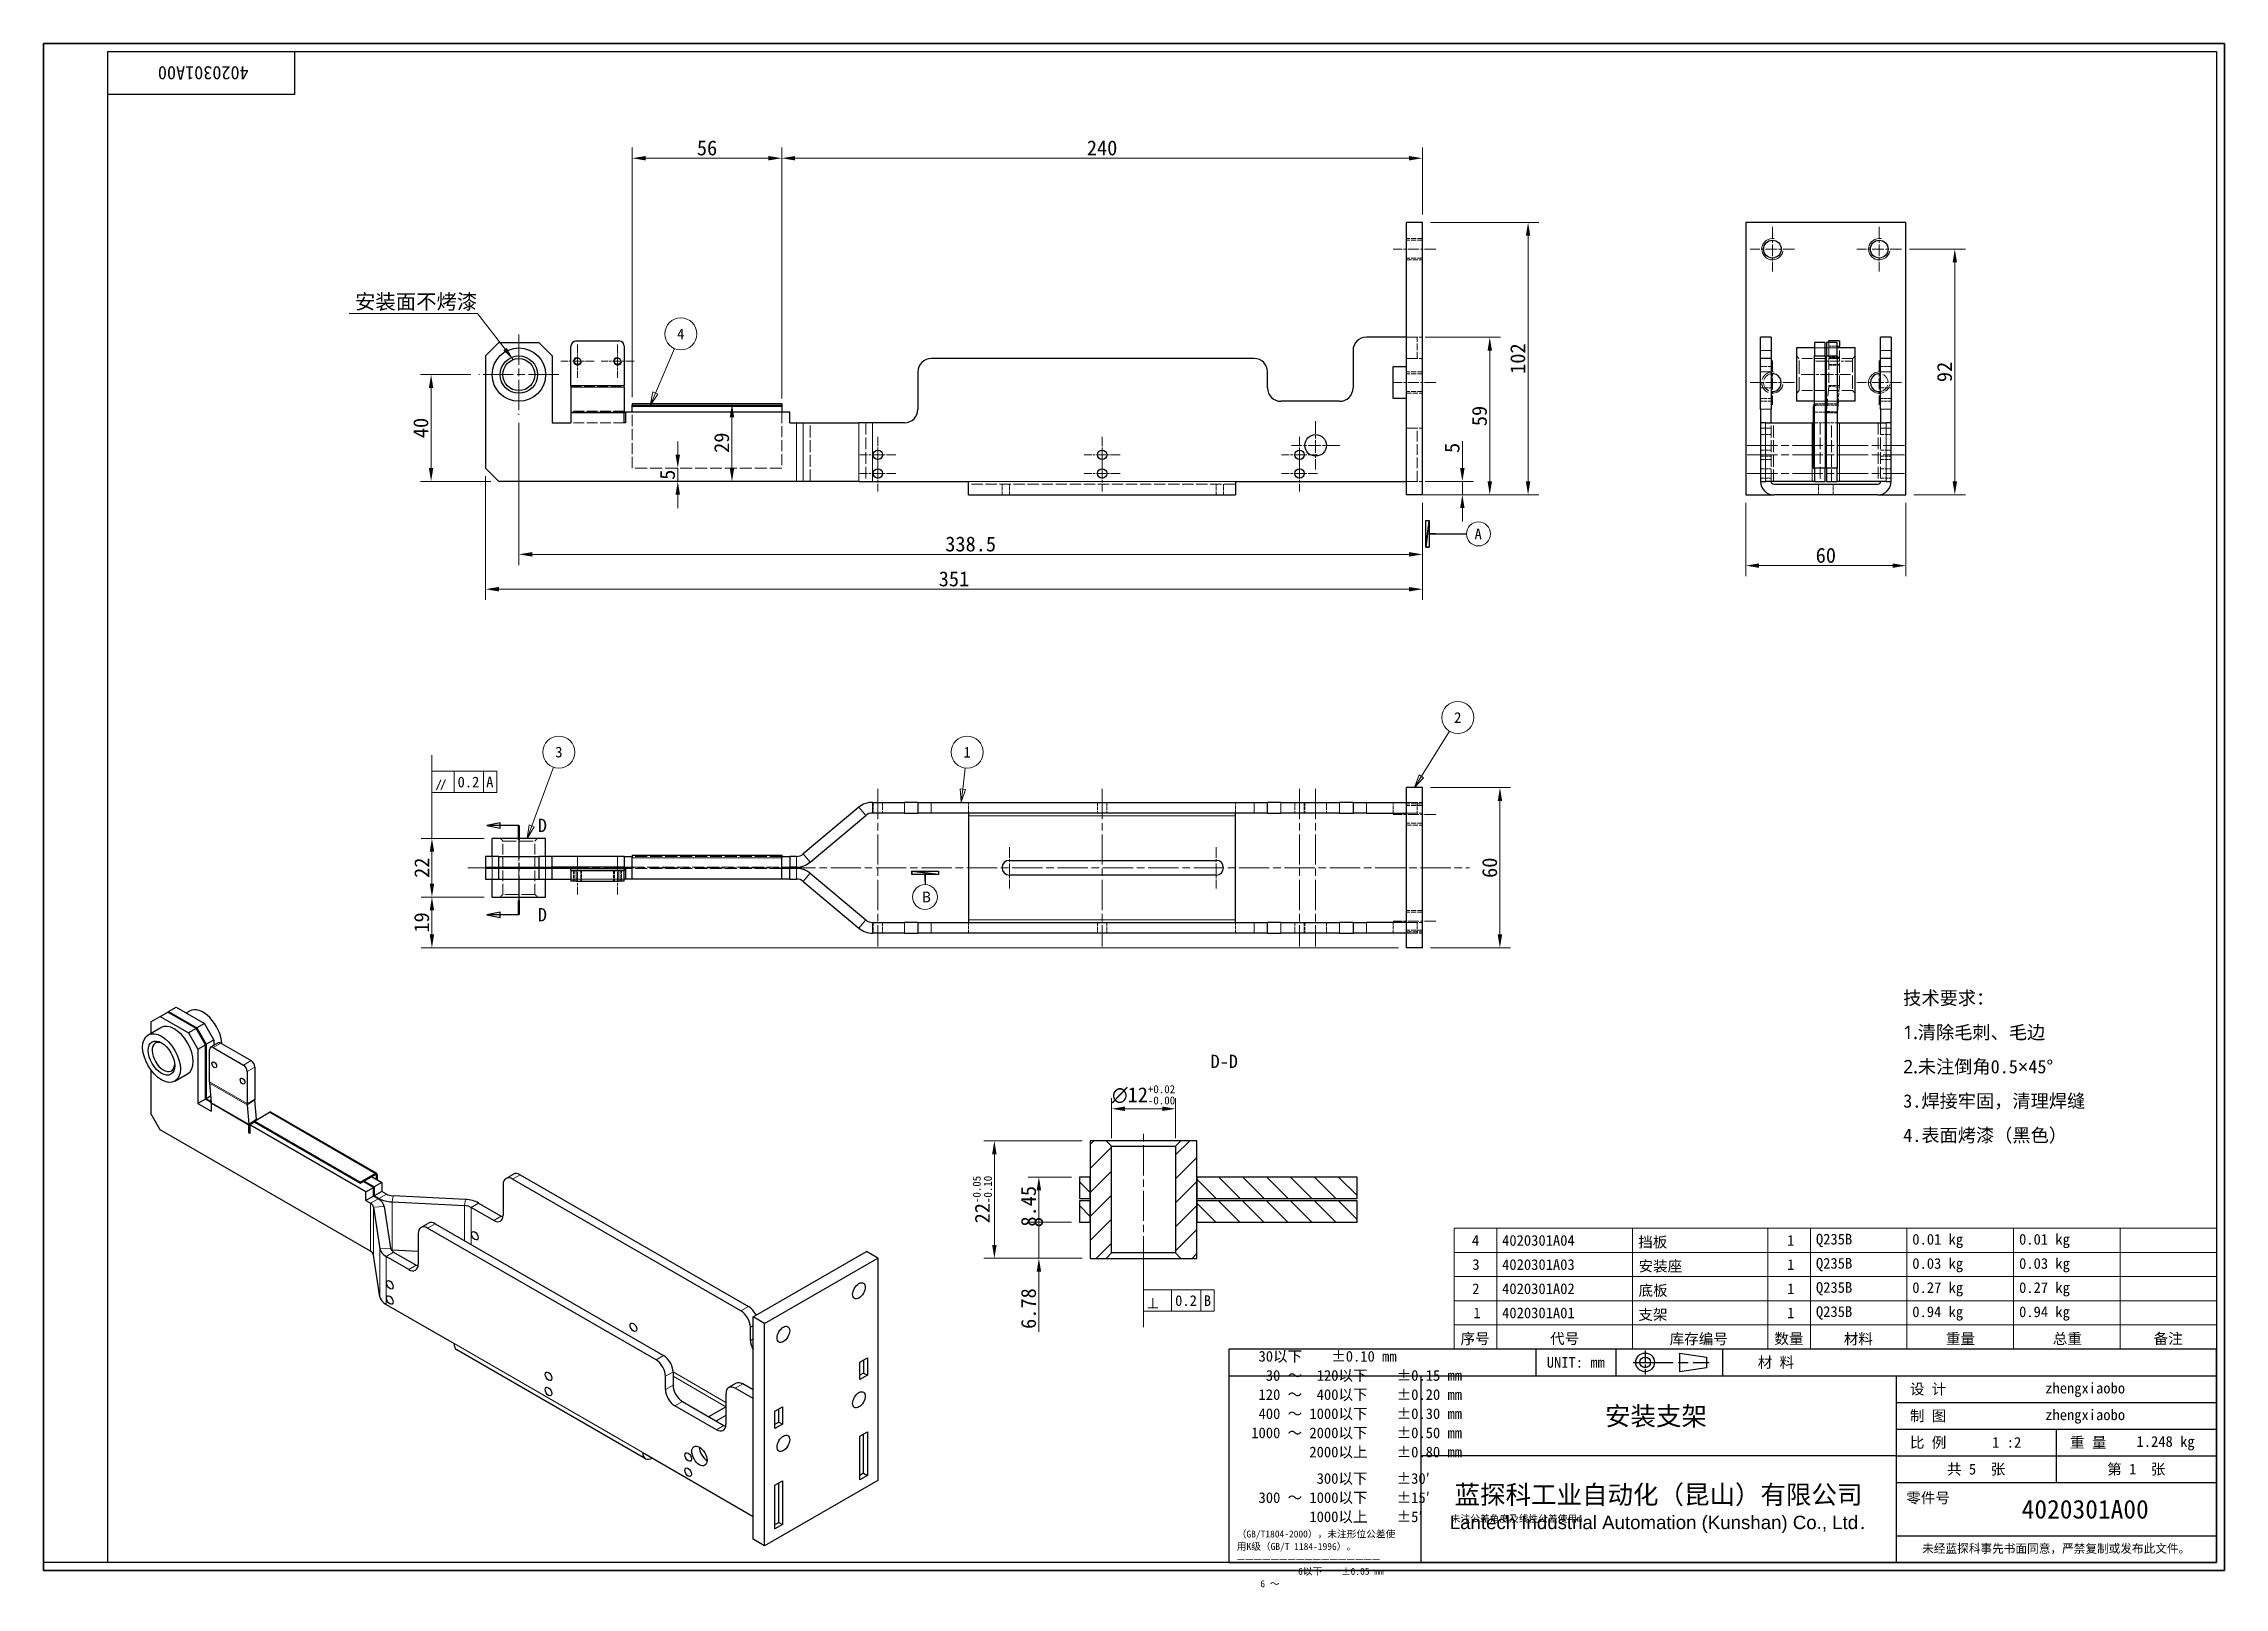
# Model space of a CAD drawing. Header units: millimetres. Extents: x 12 to 829, y 5 to 583.
import ezdxf
from ezdxf.enums import TextEntityAlignment as Align

# ---------------------------------------------------------------- set-up
doc = ezdxf.new("R2010")
doc.units = ezdxf.units.MM
doc.header["$LTSCALE"] = 2
doc.linetypes.add('CHAIN', pattern=[0.3543, 0.2362, -0.0295, 0.0591, -0.0295])
doc.linetypes.add('DASHED', pattern=[0.2067, 0.1654, -0.0413])
for name, color, linetype, lineweight in [('1', 7, 'Continuous', 18), ('剖面线 (ISO)', 7, 'Continuous', 18), ('可见 (ISO)', 7, 'Continuous', 25), ('可见窄的 (ISO)', 7, 'Continuous', 18), ('图框 (ISO)', 7, 'Continuous', 35), ('标题 (ISO)', 7, 'Continuous', 25)]:
    doc.layers.add(name, color=color, linetype=linetype, lineweight=lineweight)
for name, color, linetype, lineweight, true_color in [('中心标记 (ISO)', 1, 'CHAIN', 18, 0xc2ff0000), ('中心线 (ISO)', 1, 'CHAIN', 18, 0xc2ff0000), ('剖切线 (ISO)', 7, 'CHAIN', 25, 0xc2008000), ('尺寸 (ISO)', 7, 'Continuous', 18, 0xc2008000), ('符号 (ISO)', 7, 'Continuous', 18, 0xc2008000), ('隐藏 (ISO)', 5, 'DASHED', 18, 0xc20000ff), ('隐藏窄的 (ISO)', 5, 'DASHED', 18, 0xc20000ff)]:
    doc.layers.add(name, color=color, linetype=linetype, lineweight=lineweight, true_color=true_color)
doc.styles.add('HZ_33', font='simfang.ttf')
doc.styles.add('文本样式100', font='AIGDT___.TTF')
doc.styles.add('文本样式148', font='segoeui.ttf')
doc.styles.add('文本样式164', font='SimSun.ttf')
doc.styles.add('文本样式165', font='SimSun.ttf')
doc.styles.add('文本样式74', font='SimSun.ttf')
doc.styles.add('最新国标', font='simfang.ttf')
doc.styles.add('注释文本 (ISO)', font='simfang.ttf')
doc.dimstyles.new('默认 (GB)', dxfattribs={"dimscale": 2, "dimtxt": 2.8, "dimasz": 2.5, "dimexe": 2, "dimexo": 1.5, "dimgap": 0.5, "dimtad": 1, "dimtoh": 1, "dimdsep": 46, "dimtxsty": '最新国标', "dimcen": 0.09, "dimdle": 10, "dimaunit": 1, "dimadec": 3, "dimazin": 2, "dimtfac": 0.535714, "dimtmove": 0, "dimatfit": 3, "dimfxl": 1, "dimtolj": 1, "dimtzin": 0, "dimlwd": -1, "dimlwe": -1, "dimarcsym": 0})
doc.dimstyles.new('默认 (GB)$7', dxfattribs={"dimscale": 2, "dimtxt": 2.8, "dimasz": 2.5, "dimexe": 2, "dimexo": 1.5, "dimgap": 0.5, "dimtad": 1, "dimtoh": 1, "dimdsep": 46, "dimtxsty": '最新国标', "dimcen": 0.09, "dimdle": 10, "dimaunit": 1, "dimadec": 3, "dimazin": 2, "dimtfac": 0.535714, "dimtmove": 0, "dimatfit": 3, "dimfxl": 1, "dimtolj": 1, "dimtzin": 0, "dimlwd": -1, "dimlwe": -1, "dimarcsym": 0})
pattern_1 = [(45, (0, 0), (-4.49013, 4.49013), [])]
pattern_2 = [(135.0002, (0, 0), (-4.49011, -4.490145), [])]

msp = doc.modelspace()

# ---------------------------------------------------------------- texts
at = {"layer": '符号 (ISO)', "insert": (174.488, 489.144), "char_height": 5.6, "width": 50.30175, "attachment_point": 3, "style": '最新国标'}
msp.add_mtext('\\fFangSong|b0|i0;安装面不烤漆', dxfattribs=at)
at = {"layer": '符号 (ISO)', "insert": (708.685, 199.452), "char_height": 5, "width": 74.8538, "attachment_point": 4, "line_spacing_factor": 1.541646, "style": '注释文本 (ISO)'}
msp.add_mtext('\\f仿宋_GB2312|b0|i0;{\\H5.0000;技术要求：\\P}\\fSegoe UI|b0|i0;{\\H5.0000;1.}\\f仿宋_GB2312|b0|i0;{\\H5.0000;清除毛刺、毛边\\P}\\fSegoe UI|b0|i0;{\\H5.0000;2.}\\f仿宋_GB2312|b0|i0;{\\H5.0000;未注倒角}\\fSimSun|b0|i0;{\\H5.0000;0.5}\\f??|b0|i0;{\\H5.0000;×}\\f仿宋_GB2312|b0|i0;{\\H5.0000;45}\\fSimSun|b0|i0;{\\H5.0000;°\\P}\\fSimSun|b0|i0;{\\H5.0000;3.焊接牢固，清理焊缝\\P}\\fFangSong|b0|i0;{\\H5.0000;4.表面烤漆（黑色）}', dxfattribs=at)
at = {"layer": '符号 (ISO)', "insert": (449.221, 199.272), "char_height": 5, "attachment_point": 7, "style": 'HZ_33'}
msp.add_mtext('D-D', dxfattribs=at)

# ---------------------------------------------------------------- blocks, each defined once
blk = doc.blocks.new('图框 最新国标')
at = {"layer": '图框 (ISO)'}
for p, q in [((6, 7), (6, 291.5)), ((6, 291.5), (414.5, 291.5)), ((414.5, 291.5), (414.5, 5.5)), ((6, 7), (6, 5.5)), ((6, 7), (6, 5.5)), ((414.5, 5.5), (6, 5.5))]:
    blk.add_line(p, q, dxfattribs=at)
at = {"layer": '图框 (ISO)', "color": 7, "linetype": 'Continuous', "lineweight": 25}
for p, q in [((18, 290), (413, 290)), ((18, 7), (18, 290)), ((18, 290), (413, 290)), ((53, 290), (53, 282)), ((413, 290), (413, 7)), ((413, 290), (413, 7)), ((53, 282), (18, 282)), ((413, 7), (6, 7)), ((413, 7), (18, 7))]:
    blk.add_line(p, q, dxfattribs=at)
at = {"layer": '图框 (ISO)', "style": '文本样式74'}
blk.add_attdef('零件代号_001', (44.41, 287.25), '', height=2.5, rotation=180, dxfattribs=at)
blk = doc.blocks.new('标题栏 最新国标')
at = {"layer": '标题 (ISO)'}
for p, q in [((381.98, -183.84), (196.98, -183.84)), ((196.98, -183.84), (196.98, -223.84)), ((254.48, -183.84), (254.48, -188.84)), ((269.48, -183.84), (269.48, -188.84)), ((281.48, -188.09), (281.48, -184.59)), ((281.48, -184.59), (286.48, -185.34)), ((286.48, -187.34), (281.48, -188.09)), ((286.48, -185.34), (286.48, -187.34)), ((289.48, -183.84), (289.48, -188.84)), ((381.98, -223.84), (381.98, -183.84)), ((383.48, -183.84), (383.48, -225.34)), ((196.98, -188.84), (381.98, -188.84)), ((232.98, -188.84), (232.98, -223.84)), ((321.98, -188.84), (321.98, -223.84)), ((321.98, -193.84), (381.98, -193.84)), ((321.98, -198.84), (381.98, -198.84)), ((351.98, -198.84), (351.98, -208.84)), ((321.98, -203.84), (232.98, -203.84)), ((321.98, -203.84), (381.98, -203.84)), ((321.98, -208.84), (381.98, -208.84)), ((321.98, -218.84), (381.98, -218.84)), ((196.98, -223.84), (381.98, -223.84)), ((383.48, -225.34), (196.98, -225.34))]:
    blk.add_line(p, q, dxfattribs=at)
at = {"layer": '标题 (ISO)', "linetype": 'CHAIN', "ltscale": 15.834605}
blk.add_line((272.73, -186.34), (286.98, -186.34), dxfattribs=at)
at = {"layer": '标题 (ISO)', "linetype": 'CHAIN', "ltscale": 5.000333}
blk.add_line((274.98, -184.09), (274.98, -188.59), dxfattribs=at)
at = {"layer": '标题 (ISO)'}
for radius in [1.75, 1]:
    blk.add_circle((274.98, -186.34), radius, dxfattribs=at)
at = {"layer": '1', "style": '文本样式164'}
for s, p in [('UNIT: mm', (261.98, -186.34)), ('材 料', (299.48, -186.34)), ('设 计', (327.98, -191.34)), ('制 图', (327.98, -196.34)), ('比 例', (327.98, -201.34)), ('重 量', (357.98, -201.34)), ('共 5  张', (336.98, -206.34)), ('第 1  张', (366.98, -206.34))]:
    blk.add_text(s, height=2, dxfattribs=at).set_placement(p, align=Align.MIDDLE_CENTER)
at = {"layer": '标题 (ISO)', "char_height": 2, "style": '注释文本 (ISO)'}
for s, insert, attachment_point, line_spacing_factor in [('   30以下    ±0.10 mm\\P    30 ～  120以下    ±0.15 mm\\P   120 ～  400以下    ±0.20 mm\\P   400 ～ 1000以下    ±0.30 mm\\P  1000 ～ 2000以下    ±0.50 mm\\P          2000以上    ±0.80 mm\\P\\H0.38462x;\\P\\H2.6x;           300以下    ±30′\\P   300 ～ 1000以下    ±15′\\P          1000以上    ±5′}{\\fSimSun|b0|i0|c134|p2;\\H0.65x;      未注公差角度及线性公差使用m\\P（GB/T1804-2000），未注形位公差使\\P用K级（GB/T 1184-1996）。\\P—————————————————\\P             6以下    ±0.05 mm\\P     6 ～', (198.48, -206.34), 4, 1.075116), ('{\\fMicrosoft YaHei|b0|i0|c134|p34;\\H1.75x;蓝探科工业自动化（昆山）有限公司\\P\\fArial|b0|i0|c0|p34;\\H0.71429x;Lantech Industrial Automation (Kunshan) Co., Ltd\\fFangSong|b0|i0|c134|p49;.\\H1.15195x; }', (277.48, -213.84), 5, 0.978695)]:
    blk.add_mtext(s, dxfattribs=dict(at, insert=insert, attachment_point=attachment_point, line_spacing_factor=line_spacing_factor))
at = {"layer": '标题 (ISO)', "attachment_point": 5, "style": '注释文本 (ISO)'}
for s, insert, char_height in [('\\fFangSong|b0|i0;零件号', (327.98, -211.84), 2), ('\\fSimSun|b0|i0;{\\H1.6000;未经蓝探科事先书面同意，严禁复制或发布此文件。}', (351.98, -221.34), 1.6)]:
    blk.add_mtext(s, dxfattribs=dict(at, insert=insert, char_height=char_height))
at = {"layer": '标题 (ISO)', "style": '注释文本 (ISO)'}
blk.add_attdef('材料', text='', height=2, dxfattribs=at).set_placement((324.48, -186.34), align=Align.MIDDLE_CENTER)
at = {"layer": '标题 (ISO)'}
for tag, p, height, style in [('设计人_001', (349.92, -192.16), 2, '注释文本 (ISO)'), ('库存编号_001', (267.46, -198.15), 3.5, '文本样式165'), ('设计人_001', (349.92, -197.16), 2, '注释文本 (ISO)'), ('视图比例_001', (339.99, -202.33), 2, '注释文本 (ISO)'), ('质量\\P3;_001', (367.02, -202.16), 2, '注释文本 (ISO)'), ('零件代号_001', (345.51, -215.59), 3.5, '文本样式165')]:
    blk.add_attdef(tag, p, '', height=height, dxfattribs=dict(at, style=style))
blk = doc.blocks.new('*D5')
at = {"layer": 'Defpoints', "color": 0}
for p in [(526.55, 473.01), (553.79, 473.01), (528.55, 414.01)]:
    blk.add_point(p, dxfattribs=at)
at = {"layer": '尺寸 (ISO)', "color": 116, "true_color": 0x000000}
for p, q in [((529.55, 473.01), (557.79, 473.01)), ((553.79, 419.01), (553.79, 468.01)), ((531.55, 414.01), (557.79, 414.01))]:
    blk.add_line(p, q, dxfattribs=at)
for points in [[(552.95, 468.01), (554.62, 468.01), (553.79, 473.01)], [(552.95, 419.01), (554.62, 419.01), (553.79, 414.01)]]:
    blk.add_solid(points, dxfattribs=at)
at = {"layer": '尺寸 (ISO)', "insert": (549.95, 443.51), "char_height": 5.6, "attachment_point": 5, "rotation": 90, "style": '最新国标'}
blk.add_mtext('\\A1;59', dxfattribs=at)
blk = doc.blocks.new('*D6')
at = {"layer": 'Defpoints', "color": 0}
for p in [(526.55, 419.01), (543.51, 419.01), (522.55, 414.01)]:
    blk.add_point(p, dxfattribs=at)
at = {"layer": '尺寸 (ISO)', "color": 116, "true_color": 0x000000}
for p, q in [((543.51, 424.01), (543.51, 434.11)), ((529.55, 419.01), (547.51, 419.01)), ((543.51, 414.01), (543.51, 419.01)), ((525.55, 414.01), (547.51, 414.01)), ((543.51, 409.01), (543.51, 404.01))]:
    blk.add_line(p, q, dxfattribs=at)
for points in [[(542.68, 424.01), (544.35, 424.01), (543.51, 419.01)], [(542.68, 409.01), (544.35, 409.01), (543.51, 414.01)]]:
    blk.add_solid(points, dxfattribs=at)
at = {"layer": '尺寸 (ISO)', "insert": (539.68, 431.56), "char_height": 5.6, "attachment_point": 5, "rotation": 90, "style": '最新国标'}
blk.add_mtext('\\A1;5', dxfattribs=at)
blk = doc.blocks.new('*D7')
at = {"layer": 'Defpoints', "color": 0}
for p in [(528.55, 516.01), (568.14, 516.01), (528.55, 414.01)]:
    blk.add_point(p, dxfattribs=at)
at = {"layer": '尺寸 (ISO)', "color": 116, "true_color": 0x000000}
for p, q in [((531.55, 516.01), (572.14, 516.01)), ((568.14, 419.01), (568.14, 511.01)), ((531.55, 414.01), (572.14, 414.01))]:
    blk.add_line(p, q, dxfattribs=at)
for points in [[(567.31, 511.01), (568.98, 511.01), (568.14, 516.01)], [(567.31, 419.01), (568.98, 419.01), (568.14, 414.01)]]:
    blk.add_solid(points, dxfattribs=at)
at = {"layer": '尺寸 (ISO)', "insert": (564.31, 465.01), "char_height": 5.6, "attachment_point": 5, "rotation": 90, "style": '最新国标'}
blk.add_mtext('\\A1;102', dxfattribs=at)
blk = doc.blocks.new('*D8')
at = {"layer": 'Defpoints', "color": 0}
for p in [(190.05, 444.01), (528.55, 414.01), (190.05, 391.68)]:
    blk.add_point(p, dxfattribs=at)
at = {"layer": '尺寸 (ISO)', "color": 116, "true_color": 0x000000}
for p, q in [((190.05, 441.01), (190.05, 387.68)), ((528.55, 411.01), (528.55, 387.68)), ((523.55, 391.68), (195.05, 391.68))]:
    blk.add_line(p, q, dxfattribs=at)
for points in [[(195.05, 392.51), (195.05, 390.84), (190.05, 391.68)], [(523.55, 392.51), (523.55, 390.84), (528.55, 391.68)]]:
    blk.add_solid(points, dxfattribs=at)
at = {"layer": '尺寸 (ISO)', "insert": (359.3, 395.53), "char_height": 5.6, "attachment_point": 5, "style": '最新国标'}
blk.add_mtext('\\A1;338.5', dxfattribs=at)
blk = doc.blocks.new('*D9')
at = {"layer": 'Defpoints', "color": 0}
for p in [(177.55, 424.01), (528.55, 414.01), (177.55, 378.63)]:
    blk.add_point(p, dxfattribs=at)
at = {"layer": '尺寸 (ISO)', "color": 116, "true_color": 0x000000}
for p, q in [((177.55, 421.01), (177.55, 374.63)), ((528.55, 411.01), (528.55, 374.63)), ((523.55, 378.63), (182.55, 378.63))]:
    blk.add_line(p, q, dxfattribs=at)
for points in [[(182.55, 379.46), (182.55, 377.8), (177.55, 378.63)], [(523.55, 379.46), (523.55, 377.8), (528.55, 378.63)]]:
    blk.add_solid(points, dxfattribs=at)
at = {"layer": '尺寸 (ISO)', "insert": (353.05, 382.46), "char_height": 5.6, "attachment_point": 5, "style": '最新国标'}
blk.add_mtext('\\A1;351', dxfattribs=at)
blk = doc.blocks.new('*D10')
at = {"layer": 'Defpoints', "color": 0}
for p in [(180.05, 285.29), (157.48, 263.29), (180.05, 263.29)]:
    blk.add_point(p, dxfattribs=at)
at = {"layer": '尺寸 (ISO)', "color": 116, "true_color": 0x000000}
for p, q in [((177.05, 285.29), (153.48, 285.29)), ((157.48, 280.29), (157.48, 268.29)), ((177.05, 263.29), (153.48, 263.29))]:
    blk.add_line(p, q, dxfattribs=at)
for points in [[(156.65, 280.29), (158.31, 280.29), (157.48, 285.29)], [(156.65, 268.29), (158.31, 268.29), (157.48, 263.29)]]:
    blk.add_solid(points, dxfattribs=at)
at = {"layer": '尺寸 (ISO)', "insert": (153.68, 274.29), "char_height": 5.6, "attachment_point": 5, "rotation": 90, "style": '最新国标'}
blk.add_mtext('\\A1;22', dxfattribs=at)
blk = doc.blocks.new('*D11')
at = {"layer": 'Defpoints', "color": 0}
for p in [(528.55, 304.29), (528.55, 244.29), (557.59, 244.29)]:
    blk.add_point(p, dxfattribs=at)
at = {"layer": '尺寸 (ISO)', "color": 116, "true_color": 0x000000}
for p, q in [((531.55, 304.29), (561.59, 304.29)), ((557.59, 299.29), (557.59, 249.29)), ((531.55, 244.29), (561.59, 244.29))]:
    blk.add_line(p, q, dxfattribs=at)
for points in [[(556.76, 299.29), (558.43, 299.29), (557.59, 304.29)], [(556.76, 249.29), (558.43, 249.29), (557.59, 244.29)]]:
    blk.add_solid(points, dxfattribs=at)
at = {"layer": '尺寸 (ISO)', "insert": (553.76, 274.29), "char_height": 5.6, "attachment_point": 5, "rotation": 90, "style": '最新国标'}
blk.add_mtext('\\A1;60', dxfattribs=at)
blk = doc.blocks.new('*D12')
at = {"layer": 'Defpoints', "color": 0}
for p in [(157.48, 263.29), (180.05, 263.29), (522.55, 244.29)]:
    blk.add_point(p, dxfattribs=at)
at = {"layer": '尺寸 (ISO)', "color": 116, "true_color": 0x000000}
for p, q in [((177.05, 263.29), (153.48, 263.29)), ((157.48, 249.29), (157.48, 258.29)), ((519.55, 244.29), (153.48, 244.29))]:
    blk.add_line(p, q, dxfattribs=at)
for points in [[(156.65, 258.29), (158.31, 258.29), (157.48, 263.29)], [(156.65, 249.29), (158.31, 249.29), (157.48, 244.29)]]:
    blk.add_solid(points, dxfattribs=at)
at = {"layer": '尺寸 (ISO)', "insert": (153.65, 253.79), "char_height": 5.6, "attachment_point": 5, "rotation": 90, "style": '最新国标'}
blk.add_mtext('\\A1;19', dxfattribs=at)
blk = doc.blocks.new('*D13')
at = {"layer": 'Defpoints', "color": 0}
for p in [(288.55, 540.07), (528.55, 516.01), (288.55, 447.01)]:
    blk.add_point(p, dxfattribs=at)
at = {"layer": '尺寸 (ISO)', "color": 116, "true_color": 0x000000}
for p, q in [((288.55, 450.01), (288.55, 544.07)), ((523.55, 540.07), (293.55, 540.07)), ((528.55, 519.01), (528.55, 544.07))]:
    blk.add_line(p, q, dxfattribs=at)
for points in [[(293.55, 540.9), (293.55, 539.24), (288.55, 540.07)], [(523.55, 540.9), (523.55, 539.24), (528.55, 540.07)]]:
    blk.add_solid(points, dxfattribs=at)
at = {"layer": '尺寸 (ISO)', "insert": (408.55, 543.9), "char_height": 5.6, "attachment_point": 5, "style": '最新国标'}
blk.add_mtext('\\A1;240', dxfattribs=at)
blk = doc.blocks.new('*D14')
at = {"layer": 'Defpoints', "color": 0}
for p in [(288.55, 540.07), (232.55, 447.51), (288.55, 447.51)]:
    blk.add_point(p, dxfattribs=at)
at = {"layer": '尺寸 (ISO)', "color": 116, "true_color": 0x000000}
for p, q in [((232.55, 450.51), (232.55, 544.07)), ((237.55, 540.07), (283.55, 540.07)), ((288.55, 450.51), (288.55, 544.07))]:
    blk.add_line(p, q, dxfattribs=at)
for points in [[(237.55, 540.9), (237.55, 539.24), (232.55, 540.07)], [(283.55, 540.9), (283.55, 539.24), (288.55, 540.07)]]:
    blk.add_solid(points, dxfattribs=at)
at = {"layer": '尺寸 (ISO)', "insert": (260.55, 543.9), "char_height": 5.6, "attachment_point": 5, "style": '最新国标'}
blk.add_mtext('\\A1;56', dxfattribs=at)
blk = doc.blocks.new('*D15')
at = {"layer": 'Defpoints', "color": 0}
for p in [(269.88, 448.01), (269.88, 448.01), (269.88, 419.01)]:
    blk.add_point(p, dxfattribs=at)
at = {"layer": '尺寸 (ISO)', "color": 116, "true_color": 0x000000}
blk.add_line((269.88, 424.01), (269.88, 443.01), dxfattribs=at)
for points in [[(269.05, 443.01), (270.72, 443.01), (269.88, 448.01)], [(269.05, 424.01), (270.72, 424.01), (269.88, 419.01)]]:
    blk.add_solid(points, dxfattribs=at)
at = {"layer": '尺寸 (ISO)', "insert": (266.05, 433.51), "char_height": 5.6, "attachment_point": 5, "rotation": 90, "style": '最新国标'}
blk.add_mtext('\\A1;29', dxfattribs=at)
blk = doc.blocks.new('*D16')
at = {"layer": 'Defpoints', "color": 0}
for p in [(249.58, 424.01), (249.58, 419.01), (249.58, 419.01)]:
    blk.add_point(p, dxfattribs=at)
at = {"layer": '尺寸 (ISO)', "color": 116, "true_color": 0x000000}
for p, q in [((249.58, 429.01), (249.58, 434.01)), ((249.58, 424.01), (249.58, 419.01)), ((249.58, 414.01), (249.58, 409.01))]:
    blk.add_line(p, q, dxfattribs=at)
for points in [[(248.74, 429.01), (250.41, 429.01), (249.58, 424.01)], [(248.74, 414.01), (250.41, 414.01), (249.58, 419.01)]]:
    blk.add_solid(points, dxfattribs=at)
at = {"layer": '尺寸 (ISO)', "insert": (245.74, 421.51), "char_height": 5.6, "attachment_point": 5, "rotation": 90, "style": '最新国标'}
blk.add_mtext('\\A1;5', dxfattribs=at)
blk = doc.blocks.new('*D17')
at = {"layer": 'Defpoints', "color": 0}
for p in [(649.69, 414.01), (709.69, 414.01), (709.69, 387.46)]:
    blk.add_point(p, dxfattribs=at)
at = {"layer": '尺寸 (ISO)', "color": 116, "true_color": 0x000000}
for p, q in [((649.69, 411.01), (649.69, 383.46)), ((709.69, 411.01), (709.69, 383.46)), ((654.69, 387.46), (704.69, 387.46))]:
    blk.add_line(p, q, dxfattribs=at)
for points in [[(654.69, 388.29), (654.69, 386.62), (649.69, 387.46)], [(704.69, 388.29), (704.69, 386.62), (709.69, 387.46)]]:
    blk.add_solid(points, dxfattribs=at)
at = {"layer": '尺寸 (ISO)', "insert": (679.69, 391.29), "char_height": 5.6, "attachment_point": 5, "style": '最新国标'}
blk.add_mtext('\\A1;60', dxfattribs=at)
blk = doc.blocks.new('*D18')
at = {"layer": 'Defpoints', "color": 0}
for p in [(708.01, 506.01), (728.01, 506.01), (709.69, 414.01)]:
    blk.add_point(p, dxfattribs=at)
at = {"layer": '尺寸 (ISO)', "color": 116, "true_color": 0x000000}
for p, q in [((711.01, 506.01), (732.01, 506.01)), ((728.01, 419.01), (728.01, 501.01)), ((712.69, 414.01), (732.01, 414.01))]:
    blk.add_line(p, q, dxfattribs=at)
for points in [[(727.18, 501.01), (728.84, 501.01), (728.01, 506.01)], [(727.18, 419.01), (728.84, 419.01), (728.01, 414.01)]]:
    blk.add_solid(points, dxfattribs=at)
at = {"layer": '尺寸 (ISO)', "insert": (724.18, 460.01), "char_height": 5.6, "attachment_point": 5, "rotation": 90, "style": '最新国标'}
blk.add_mtext('\\A1;92', dxfattribs=at)
blk = doc.blocks.new('*D19')
at = {"layer": 'Defpoints', "color": 0}
for p in [(157.17, 459.01), (175.05, 459.01), (182.55, 419.01)]:
    blk.add_point(p, dxfattribs=at)
at = {"layer": '尺寸 (ISO)', "color": 116, "true_color": 0x000000}
for p, q in [((172.05, 459.01), (153.17, 459.01)), ((157.17, 424.01), (157.17, 454.01)), ((179.55, 419.01), (153.17, 419.01))]:
    blk.add_line(p, q, dxfattribs=at)
for points in [[(156.34, 454.01), (158, 454.01), (157.17, 459.01)], [(156.34, 424.01), (158, 424.01), (157.17, 419.01)]]:
    blk.add_solid(points, dxfattribs=at)
at = {"layer": '尺寸 (ISO)', "insert": (153.34, 439.01), "char_height": 5.6, "attachment_point": 5, "rotation": 90, "style": '最新国标'}
blk.add_mtext('\\A1;40', dxfattribs=at)
blk = doc.blocks.new('引出序号1')
at = {"layer": '符号 (ISO)'}
for p, q in [((178.19, 151.88), (178.65, 155.82)), ((177.69, 151.94), (177.89, 149.4)), ((178.68, 151.82), (177.69, 151.94)), ((178.19, 151.88), (177.89, 149.4)), ((177.89, 149.4), (178.68, 151.82))]:
    blk.add_line(p, q, dxfattribs=at)
at = {"layer": '符号 (ISO)', "flags": 128}
blk.add_lwpolyline([(177.69, 151.94), (177.89, 149.4), (178.68, 151.82), (177.69, 151.94)], dxfattribs=at)
at = {"layer": '符号 (ISO)'}
blk.add_circle((179, 158.79), 3, dxfattribs=at)
blk.add_solid([(177.69, 151.94), (177.89, 149.4), (178.68, 151.82), (177.69, 151.94)], dxfattribs=at)
at = {"layer": '符号 (ISO)', "insert": (179, 158.79), "char_height": 2, "attachment_point": 5, "style": '注释文本 (ISO)'}
blk.add_mtext('1', dxfattribs=at)
blk = doc.blocks.new('引出序号2')
at = {"layer": '符号 (ISO)'}
for p, q in [((97.44, 144.99), (101.48, 155.97)), ((96.97, 145.16), (96.58, 142.65)), ((97.44, 144.99), (96.58, 142.65)), ((96.58, 142.65), (97.91, 144.82)), ((97.91, 144.82), (96.97, 145.16))]:
    blk.add_line(p, q, dxfattribs=at)
at = {"layer": '符号 (ISO)', "flags": 128}
blk.add_lwpolyline([(96.97, 145.16), (96.58, 142.65), (97.91, 144.82), (96.97, 145.16)], dxfattribs=at)
at = {"layer": '符号 (ISO)'}
blk.add_circle((102.52, 158.79), 3, dxfattribs=at)
blk.add_solid([(96.97, 145.16), (96.58, 142.65), (97.91, 144.82), (96.97, 145.16)], dxfattribs=at)
at = {"layer": '符号 (ISO)', "insert": (102.52, 158.8), "char_height": 2, "attachment_point": 5, "style": '注释文本 (ISO)'}
blk.add_mtext('3', dxfattribs=at)
blk = doc.blocks.new('引出序号3')
at = {"layer": '符号 (ISO)'}
for p, q in [((264.09, 154.27), (269.32, 162.74)), ((263.66, 154.54), (262.77, 152.15)), ((264.09, 154.27), (262.77, 152.15)), ((262.77, 152.15), (264.51, 154.01)), ((264.51, 154.01), (263.66, 154.54))]:
    blk.add_line(p, q, dxfattribs=at)
at = {"layer": '符号 (ISO)', "flags": 128}
blk.add_lwpolyline([(263.66, 154.54), (262.77, 152.15), (264.51, 154.01), (263.66, 154.54)], dxfattribs=at)
at = {"layer": '符号 (ISO)'}
blk.add_circle((270.9, 165.28), 3, dxfattribs=at)
blk.add_solid([(263.66, 154.54), (262.77, 152.15), (264.51, 154.01), (263.66, 154.54)], dxfattribs=at)
at = {"layer": '符号 (ISO)', "insert": (270.9, 165.28), "char_height": 2, "attachment_point": 5, "style": '注释文本 (ISO)'}
blk.add_mtext('2', dxfattribs=at)
blk = doc.blocks.new('引出序号4')
at = {"layer": '符号 (ISO)'}
for p, q in [((120.59, 226.05), (124.17, 234.38)), ((120.13, 226.25), (119.6, 223.75)), ((120.59, 226.05), (119.6, 223.75)), ((119.6, 223.75), (121.05, 225.85)), ((121.05, 225.85), (120.13, 226.25))]:
    blk.add_line(p, q, dxfattribs=at)
at = {"layer": '符号 (ISO)', "flags": 128}
blk.add_lwpolyline([(120.13, 226.25), (119.6, 223.75), (121.05, 225.85), (120.13, 226.25)], dxfattribs=at)
at = {"layer": '符号 (ISO)'}
blk.add_circle((125.35, 237.13), 3, dxfattribs=at)
blk.add_solid([(120.13, 226.25), (119.6, 223.75), (121.05, 225.85), (120.13, 226.25)], dxfattribs=at)
at = {"layer": '符号 (ISO)', "insert": (125.35, 237.13), "char_height": 2, "attachment_point": 5, "style": '注释文本 (ISO)'}
blk.add_mtext('4', dxfattribs=at)
blk = doc.blocks.new('明细栏')
at = {"layer": '符号 (ISO)'}
for p, q in [((413, 69.63), (270.2, 69.63)), ((270.2, 69.63), (270.2, 51.53)), ((278.2, 69.63), (278.2, 51.53)), ((303.6, 69.63), (303.6, 51.53)), ((329, 69.63), (329, 51.53)), ((337, 69.63), (337, 51.53)), ((355, 69.63), (355, 51.53)), ((375, 69.63), (375, 51.53)), ((395, 69.63), (395, 51.53)), ((413, 69.63), (413, 51.53)), ((413, 65.1), (270.2, 65.1)), ((413, 60.58), (270.2, 60.58)), ((413, 56.05), (270.2, 56.05)), ((413, 51.53), (270.2, 51.53)), ((270.2, 47), (270.2, 51.53)), ((278.2, 47), (278.2, 51.53)), ((303.6, 47), (303.6, 51.53)), ((329, 47), (329, 51.53)), ((337, 47), (337, 51.53)), ((355, 47), (355, 51.53)), ((375, 47), (375, 51.53)), ((395, 47), (395, 51.53)), ((413, 47), (413, 51.53)), ((413, 47), (270.2, 47))]:
    blk.add_line(p, q, dxfattribs=at)
at = {"layer": '符号 (ISO)', "char_height": 2, "attachment_point": 7, "style": '注释文本 (ISO)'}
for s, insert in [('4', (273.55, 66.35)), ('4020301A04', (279.2, 66.32)), ('挡板', (304.7, 65.81)), ('1', (332.61, 66.35)), ('Q235B', (337.99, 66.08)), ('0.01 kg', (356.04, 65.9)), ('0.01 kg', (376.04, 65.9)), ('3', (273.63, 61.8)), ('4020301A03', (279.2, 61.79)), ('安装座', (304.76, 61.3)), ('1', (332.61, 61.82)), ('Q235B', (337.99, 61.56)), ('0.03 kg', (356.04, 61.37)), ('0.03 kg', (376.04, 61.37)), ('2', (273.61, 57.3)), ('4020301A02', (279.2, 57.27)), ('底板', (304.76, 56.75)), ('1', (332.61, 57.3)), ('Q235B', (337.99, 57.03)), ('0.27 kg', (356.04, 56.85)), ('0.27 kg', (376.04, 56.85)), ('1', (273.81, 52.77)), ('4020301A01', (279.2, 52.74)), ('支架', (304.72, 52.24)), ('1', (332.61, 52.77)), ('Q235B', (337.99, 52.51)), ('0.94 kg', (356.04, 52.32)), ('0.94 kg', (376.04, 52.32)), ('序号', (271.42, 47.71)), ('代号', (288.19, 47.73)), ('库存编号', (310.58, 47.66)), ('数量', (330.21, 47.72)), ('材料', (343.21, 47.68)), ('重量', (362.33, 47.78)), ('总重', (382.36, 47.75)), ('备注', (401.25, 47.74))]:
    blk.add_mtext(s, dxfattribs=dict(at, insert=insert))
blk = doc.blocks.new('基准标识符号1')
at = {"layer": '符号 (ISO)', "lineweight": 25}
for p, q in [((266.77, 199.67), (265.52, 199.67)), ((265.52, 199.67), (266.77, 199.67)), ((266.77, 199.67), (272.53, 199.67))]:
    blk.add_line(p, q, dxfattribs=at)
at = {"layer": '符号 (ISO)', "lineweight": 25, "flags": 128}
for points in [[(264.9, 197.17), (264.9, 202.17), (265.52, 202.17), (264.9, 197.17)], [(264.9, 197.17), (265.52, 202.17), (265.52, 202.17), (264.9, 197.17)], [(264.9, 197.17), (265.52, 202.17), (265.52, 197.17), (264.9, 197.17)], [(264.9, 197.17), (265.52, 197.17), (264.9, 197.17), (264.9, 197.17)]]:
    blk.add_lwpolyline(points, dxfattribs=at)
at = {"layer": '符号 (ISO)'}
blk.add_circle((274.77, 199.67), 2.25, dxfattribs=at)
for points in [[(264.9, 197.17), (264.9, 202.17), (265.52, 202.17), (264.9, 197.17)], [(264.9, 197.17), (265.52, 202.17), (265.52, 202.17), (264.9, 197.17)], [(264.9, 197.17), (265.52, 202.17), (265.52, 197.17), (264.9, 197.17)], [(264.9, 197.17), (265.52, 197.17), (264.9, 197.17)]]:
    blk.add_solid(points, dxfattribs=at)
at = {"layer": '符号 (ISO)', "insert": (274.04, 198.65), "char_height": 2, "attachment_point": 7, "style": '注释文本 (ISO)'}
blk.add_mtext('A', dxfattribs=at)
blk = doc.blocks.new('二维转换剖视图0')
at = {"layer": '剖切线 (ISO)', "linetype": 'Continuous'}
for p, q in [((91.52, 145.58), (89.02, 145.08)), ((91.52, 145.08), (89.02, 145.08)), ((89.02, 145.08), (91.52, 144.58)), ((91.52, 144.58), (91.52, 145.58)), ((95.02, 145.08), (91.52, 145.08)), ((91.52, 128.85), (89.02, 128.35)), ((91.52, 128.35), (89.02, 128.35)), ((89.02, 128.35), (91.52, 127.85)), ((91.52, 127.85), (91.52, 128.85)), ((95.02, 128.35), (91.52, 128.35))]:
    blk.add_line(p, q, dxfattribs=at)
at = {"layer": '剖切线 (ISO)', "linetype": 'CHAIN', "ltscale": 13.212488}
blk.add_line((95.02, 145.08), (95.02, 128.35), dxfattribs=at)
at = {"layer": '剖切线 (ISO)', "linetype": 'Continuous', "lineweight": 50}
for p, q in [((95.02, 145.08), (95.02, 142.4)), ((95.02, 131.04), (95.02, 128.35))]:
    blk.add_line(p, q, dxfattribs=at)
at = {"layer": '剖切线 (ISO)', "linetype": 'Continuous', "flags": 128}
for points in [[(91.52, 145.58), (89.02, 145.08), (91.52, 144.58), (91.52, 145.58)], [(91.52, 128.85), (89.02, 128.35), (91.52, 127.85), (91.52, 128.85)]]:
    blk.add_lwpolyline(points, dxfattribs=at)
at = {"layer": '剖切线 (ISO)'}
for points in [[(91.52, 145.58), (89.02, 145.08), (91.52, 144.58), (91.52, 145.58)], [(91.52, 128.85), (89.02, 128.35), (91.52, 127.85), (91.52, 128.85)]]:
    blk.add_solid(points, dxfattribs=at)
at = {"layer": '剖切线 (ISO)', "char_height": 2.5, "attachment_point": 7, "style": 'HZ_33'}
for insert in [(98.59, 143.83), (98.59, 127.1)]:
    blk.add_mtext('D', dxfattribs=dict(at, insert=insert))
blk = doc.blocks.new('*D27')
at = {"layer": 'Defpoints', "color": 0}
for p in [(412.1, 184), (412.1, 169.98), (436.1, 169.98)]:
    blk.add_point(p, dxfattribs=at)
at = {"layer": '尺寸 (ISO)', "color": 116, "true_color": 0x000000}
for p, q in [((412.1, 172.98), (412.1, 188)), ((436.1, 172.98), (436.1, 188)), ((431.1, 184), (417.1, 184))]:
    blk.add_line(p, q, dxfattribs=at)
for points in [[(417.1, 184.84), (417.1, 183.17), (412.1, 184)], [(431.1, 184.84), (431.1, 183.17), (436.1, 184)]]:
    blk.add_solid(points, dxfattribs=at)
at = {"layer": '尺寸 (ISO)', "insert": (424.1, 189.24), "char_height": 5.6, "attachment_point": 5, "style": '最新国标'}
blk.add_mtext('\\A1;{\\fAIGDT|b0|i0;\\ln}\\fFangSong|b0|i0;12{\\H3;\\S+0.02^-0.00;}', dxfattribs=at)
blk = doc.blocks.new('_DotSmall')
at = {"color": 0, "linetype": 'ByBlock', "const_width": 0.5}
blk.add_lwpolyline([(-0.0625, 0, 1), (0.0625, 0, 1)], format="xyb", close=True, dxfattribs=at)
blk = doc.blocks.new('*D28')
at = {"layer": 'Defpoints', "color": 0}
for p in [(384.87, 141.53), (400.1, 141.53), (404.1, 127.98)]:
    blk.add_point(p, dxfattribs=at)
at = {"layer": '尺寸 (ISO)', "color": 116, "true_color": 0x000000}
for p, q in [((384.87, 141.53), (384.87, 151.53)), ((397.1, 141.53), (380.87, 141.53)), ((384.87, 141.53), (384.87, 127.98)), ((401.1, 127.98), (380.87, 127.98)), ((384.87, 122.98), (384.87, 100.39))]:
    blk.add_line(p, q, dxfattribs=at)
blk.add_solid([(384.04, 122.98), (385.7, 122.98), (384.87, 127.98)], dxfattribs=at)
at = {"layer": '尺寸 (ISO)', "color": 116, "true_color": 0x000000, "xscale": 5, "yscale": 5, "zscale": 5, "rotation": 270}
blk.add_blockref('_DotSmall', (384.87, 141.53), dxfattribs=at)
at = {"layer": '尺寸 (ISO)', "insert": (381.02, 109.15), "char_height": 5.6, "attachment_point": 5, "rotation": 90, "style": '最新国标'}
blk.add_mtext('\\A1;6.78', dxfattribs=at)
blk = doc.blocks.new('*D30')
at = {"layer": 'Defpoints', "color": 0}
for p in [(384.87, 158.43), (400.1, 158.43), (400.1, 141.53)]:
    blk.add_point(p, dxfattribs=at)
at = {"layer": '尺寸 (ISO)', "color": 116, "true_color": 0x000000}
for p, q in [((397.1, 158.43), (380.87, 158.43)), ((384.87, 141.53), (384.87, 153.43)), ((397.1, 141.53), (380.87, 141.53))]:
    blk.add_line(p, q, dxfattribs=at)
blk.add_solid([(384.04, 153.43), (385.7, 153.43), (384.87, 158.43)], dxfattribs=at)
at = {"layer": '尺寸 (ISO)', "color": 116, "true_color": 0x000000, "xscale": 5, "yscale": 5, "zscale": 5, "rotation": 270}
blk.add_blockref('_DotSmall', (384.87, 141.53), dxfattribs=at)
at = {"layer": '尺寸 (ISO)', "insert": (381.02, 147.48), "char_height": 5.6, "attachment_point": 5, "rotation": 90, "style": '最新国标'}
blk.add_mtext('\\A1;8.45', dxfattribs=at)
blk = doc.blocks.new('*D31')
at = {"layer": 'Defpoints', "color": 0}
for p in [(368.19, 171.98), (404.1, 171.98), (404.1, 127.98)]:
    blk.add_point(p, dxfattribs=at)
at = {"layer": '尺寸 (ISO)', "color": 116, "true_color": 0x000000}
for p, q in [((401.1, 171.98), (364.19, 171.98)), ((368.19, 132.98), (368.19, 166.98)), ((401.1, 127.98), (364.19, 127.98))]:
    blk.add_line(p, q, dxfattribs=at)
for points in [[(367.36, 166.98), (369.02, 166.98), (368.19, 171.98)], [(367.36, 132.98), (369.02, 132.98), (368.19, 127.98)]]:
    blk.add_solid(points, dxfattribs=at)
at = {"layer": '尺寸 (ISO)', "insert": (363.66, 149.98), "char_height": 5.6, "attachment_point": 5, "rotation": 90, "style": '最新国标'}
blk.add_mtext('\\A1;22{\\H3;\\S-0.05^-0.10;}', dxfattribs=at)
blk = doc.blocks.new('GDT 标识符号(&T)1')
at = {"layer": '符号 (ISO)'}
for p, q in [((78.74, 158.21), (78.74, 155.21)), ((78.74, 155.21), (90.89, 155.21)), ((78.74, 155.21), (78.74, 151.21)), ((78.74, 151.21), (78.74, 142.65)), ((78.74, 151.21), (90.89, 151.21)), ((82.9, 155.21), (82.9, 151.21)), ((88.39, 155.21), (88.39, 151.21)), ((90.89, 155.21), (90.89, 151.21))]:
    blk.add_line(p, q, dxfattribs=at)
at = {"layer": '符号 (ISO)', "char_height": 2, "attachment_point": 7}
for s, insert, style in [('f', (79.4, 151.66), '文本样式100'), ('0.2', (83.54, 152.17), '注释文本 (ISO)'), ('A', (88.9, 152.21), '注释文本 (ISO)')]:
    blk.add_mtext(s, dxfattribs=dict(at, insert=insert, style=style))
blk = doc.blocks.new('基准标识符号2')
at = {"layer": '符号 (ISO)', "lineweight": 25}
for p, q in [((171.11, 134.65), (171.11, 135.9)), ((171.11, 135.9), (171.11, 134.65)), ((171.11, 134.65), (171.11, 133.99))]:
    blk.add_line(p, q, dxfattribs=at)
at = {"layer": '符号 (ISO)', "lineweight": 25, "flags": 128}
for points in [[(168.61, 136.52), (173.61, 136.52), (173.61, 135.9), (168.61, 136.52)], [(168.61, 136.52), (173.61, 135.9), (173.61, 135.9), (168.61, 136.52)], [(168.61, 136.52), (173.61, 135.9), (168.61, 135.9), (168.61, 136.52)], [(168.61, 136.52), (168.61, 135.9), (168.61, 136.52), (168.61, 136.52)]]:
    blk.add_lwpolyline(points, dxfattribs=at)
at = {"layer": '符号 (ISO)'}
blk.add_circle((171.11, 131.67), 2.32, dxfattribs=at)
for points in [[(168.61, 136.52), (173.61, 136.52), (173.61, 135.9), (168.61, 136.52)], [(168.61, 136.52), (173.61, 135.9), (173.61, 135.9), (168.61, 136.52)], [(168.61, 136.52), (173.61, 135.9), (168.61, 135.9), (168.61, 136.52)], [(168.61, 136.52), (168.61, 135.9), (168.61, 136.52)]]:
    blk.add_solid(points, dxfattribs=at)
at = {"layer": '符号 (ISO)', "insert": (170.52, 130.67), "char_height": 2, "attachment_point": 7, "style": '文本样式148'}
blk.add_mtext('B', dxfattribs=at)
blk = doc.blocks.new('GDT 标识符号(&T)2')
at = {"layer": '符号 (ISO)'}
for p, q in [((212.05, 58.07), (212.05, 62.49)), ((212.05, 58.07), (225.29, 58.07)), ((212.05, 58.07), (212.05, 54.07)), ((217.3, 58.07), (217.3, 54.07)), ((222.8, 58.07), (222.8, 54.07)), ((225.29, 58.07), (225.29, 54.07)), ((212.05, 51.07), (212.05, 54.07)), ((212.05, 54.07), (225.29, 54.07))]:
    blk.add_line(p, q, dxfattribs=at)
at = {"layer": '符号 (ISO)', "char_height": 2, "attachment_point": 7}
for s, insert, style in [('b', (212.7, 54.6), '文本样式100'), ('0.2', (217.95, 55.04), '注释文本 (ISO)'), ('B', (223.33, 55.07), '注释文本 (ISO)')]:
    blk.add_mtext(s, dxfattribs=dict(at, insert=insert, style=style))

# ---------------------------------------------------------------- dimensions: what is measured, and where the dimension line sits
at = {"layer": '尺寸 (ISO)', "color": 116, "true_color": 0x00803f}
for base, p1, p2, angle, override, picture, middle in [((288.548, 540.07), (232.548, 447.508), (288.548, 447.508), 180, {"dimgap": 0.5, "dimtoh": 0, "dimdec": 2, "dimtol": 0, "dimlim": 0, "dimtp": 0, "dimtm": 0, "dimtdec": 2, "dimtofl": 0, "dimatfit": 1}, '*D14', (260.548, 540.07)), ((568.142, 516.008), (528.548, 414.008), (528.548, 516.008), 90, {"dimgap": 0.5, "dimtoh": 0, "dimdec": 2, "dimtol": 0, "dimlim": 0, "dimtp": 0, "dimtm": 0, "dimtdec": 2, "dimtofl": 0, "dimatfit": 1}, '*D7', (568.142, 465.008)), ((728.009, 506.008), (709.686, 414.008), (708.009, 506.008), 270, {"dimgap": 0.5, "dimtoh": 0, "dimdec": 2, "dimtol": 0, "dimlim": 0, "dimtp": 0, "dimtm": 0, "dimtdec": 2, "dimtofl": 0, "dimatfit": 1}, '*D18', (728.009, 460.008)), ((553.787, 473.008), (528.548, 414.008), (526.548, 473.008), 90, {"dimgap": 0.5, "dimtoh": 0, "dimdec": 2, "dimtol": 0, "dimlim": 0, "dimtp": 0, "dimtm": 0, "dimtdec": 2, "dimtofl": 0, "dimatfit": 1}, '*D5', (553.787, 443.508)), ((157.171, 459.008), (182.548, 419.008), (175.048, 459.008), 90, {"dimgap": 0.5, "dimtoh": 0, "dimdec": 2, "dimtol": 0, "dimlim": 0, "dimtp": 0, "dimtm": 0, "dimtdec": 2, "dimtofl": 0, "dimatfit": 1}, '*D19', (157.171, 439.008)), ((269.884, 448.008), (269.884, 419.008), (269.884, 448.008), 90, {"dimgap": 0.5, "dimtoh": 0, "dimdec": 2, "dimse1": 1, "dimse2": 1, "dimtol": 0, "dimlim": 0, "dimtp": 0, "dimtm": 0, "dimtdec": 2, "dimtofl": 0, "dimatfit": 1}, '*D15', (269.884, 433.508)), ((249.576, 419.008), (249.576, 424.008), (249.576, 419.008), 90, {"dimgap": 0.5, "dimtoh": 0, "dimdec": 2, "dimse1": 1, "dimse2": 1, "dimtol": 0, "dimlim": 0, "dimtp": 0, "dimtm": 0, "dimtdec": 2, "dimtofl": 1, "dimatfit": 1}, '*D16', (249.576, 421.508)), ((543.514, 419.008), (522.548, 414.008), (526.548, 419.008), 270, {"dimgap": 0.5, "dimtoh": 0, "dimdec": 2, "dimtol": 0, "dimlim": 0, "dimtp": 0, "dimtm": 0, "dimtdec": 2, "dimtofl": 1, "dimatfit": 1}, '*D6', (543.514, 431.56)), ((709.686, 387.455), (649.686, 414.008), (709.686, 414.008), 180, {"dimgap": 0.5, "dimtoh": 0, "dimdec": 2, "dimtol": 0, "dimlim": 0, "dimtp": 0, "dimtm": 0, "dimtdec": 2, "dimtofl": 0, "dimatfit": 1}, '*D17', (679.686, 387.455)), ((557.594, 244.292), (528.548, 304.292), (528.548, 244.292), 90, {"dimgap": 0.5, "dimtoh": 0, "dimdec": 2, "dimtol": 0, "dimlim": 0, "dimtp": 0, "dimtm": 0, "dimtdec": 2, "dimtofl": 0, "dimatfit": 1}, '*D11', (557.594, 274.292)), ((157.481, 263.292), (180.048, 285.292), (180.048, 263.292), 270, {"dimgap": 0.5, "dimtoh": 0, "dimdec": 2, "dimtol": 0, "dimlim": 0, "dimtp": 0, "dimtm": 0, "dimtdec": 2, "dimtofl": 0, "dimatfit": 1}, '*D10', (157.481, 274.292)), ((157.481, 263.292), (522.548, 244.292), (180.048, 263.292), 90, {"dimgap": 0.5, "dimtoh": 0, "dimdec": 2, "dimtol": 0, "dimlim": 0, "dimtp": 0, "dimtm": 0, "dimtdec": 2, "dimtofl": 0, "dimatfit": 1}, '*D12', (157.481, 253.792)), ((368.19, 171.977), (404.095, 127.977), (404.095, 171.977), 90, {"dimgap": 0.5, "dimtoh": 0, "dimdec": 2, "dimlfac": 0.5, "dimtol": 1, "dimlim": 0, "dimtp": -0.05, "dimtm": 0.1, "dimtdec": 2, "dimtofl": 0, "dimatfit": 1}, '*D31', (368.19, 149.977)), ((384.869, 158.425), (400.095, 141.53), (400.095, 158.425), 90, {"dimgap": 0.5, "dimtoh": 0, "dimdec": 2, "dimlfac": 0.5, "dimblk1": 'DotSmall', "dimsah": 1, "dimdle": 0, "dimtol": 0, "dimlim": 0, "dimtp": 0, "dimtm": 0, "dimtdec": 2, "dimtofl": 0, "dimatfit": 1}, '*D30', (384.869, 147.477)), ((384.869, 141.53), (404.095, 127.977), (400.095, 141.53), 90, {"dimgap": 0.5, "dimtoh": 0, "dimdec": 2, "dimlfac": 0.5, "dimblk2": 'DotSmall', "dimsah": 1, "dimdle": 0, "dimtol": 0, "dimlim": 0, "dimtp": 0, "dimtm": 0, "dimtdec": 2, "dimtofl": 1, "dimatfit": 1}, '*D28', (384.869, 109.146))]:
    dim = msp.add_linear_dim(base=base, p1=p1, p2=p2, angle=angle, dimstyle='默认 (GB)', override=override, dxfattribs=at)
    dim.commit()
    dim.dimension.update_dxf_attribs({"geometry": picture, "text_midpoint": middle, "dimtype": 160})
for base, p1, p2, picture, middle in [((288.548, 540.07), (528.548, 516.008), (288.548, 447.008), '*D13', (408.548, 540.07)), ((190.048, 391.678), (528.548, 414.008), (190.048, 444.008), '*D8', (359.298, 391.678)), ((177.548, 378.629), (528.548, 414.008), (177.548, 424.008), '*D9', (353.048, 378.629))]:
    dim = msp.add_linear_dim(base=base, p1=p1, p2=p2, dimstyle='默认 (GB)', override={"dimgap": 0.5, "dimtoh": 0, "dimdec": 2, "dimtol": 0, "dimlim": 0, "dimtp": 0, "dimtm": 0, "dimtdec": 2, "dimtofl": 0, "dimatfit": 1}, dxfattribs=at)
    dim.commit()
    dim.dimension.update_dxf_attribs({"geometry": picture, "text_midpoint": middle, "dimtype": 160})
dim = msp.add_linear_dim(base=(412.095, 184.005), p1=(436.095, 169.977), p2=(412.095, 169.977), angle=180, text='{\\fAIGDT|b0|i0;\\ln}\\fFangSong|b0|i0;<>', dimstyle='默认 (GB)', override={"dimgap": 0.5, "dimtoh": 0, "dimdec": 2, "dimlfac": 0.5, "dimtol": 1, "dimlim": 0, "dimtp": 0.018, "dimtm": 1e-09, "dimtdec": 2, "dimtofl": 0, "dimatfit": 1}, dxfattribs=at)
dim.commit()
dim.dimension.update_dxf_attribs({"geometry": '*D27', "text_midpoint": (424.095, 184.005), "dimtype": 160})

# ---------------------------------------------------------------- hatches: boundary and pattern name
at = {"layer": '剖面线 (ISO)'}
h = msp.add_hatch(dxfattribs=at)
h.set_pattern_fill('ANSI31', color=256, scale=50.8, style=0)
h.set_pattern_definition(pattern_1)
h.paths.add_polyline_path([(410.095, 127.977), (412.095, 129.977), (412.095, 169.977), (410.095, 171.977), (404.095, 171.977), (404.095, 127.977)])
h = msp.add_hatch(dxfattribs=at)
h.set_pattern_fill('ANSI31', color=256, scale=50.8, style=0)
h.set_pattern_definition(pattern_1)
h.paths.add_polyline_path([(436.095, 129.977), (438.095, 127.977), (444.095, 127.977), (444.095, 171.977), (438.095, 171.977), (436.095, 169.977)])
h = msp.add_hatch(dxfattribs=at)
h.set_pattern_fill('ANSI31', color=256, scale=50.8, angle=90.00021, style=0)
h.set_pattern_definition(pattern_2)
h.paths.add_polyline_path([(400.095, 150.425), (404.095, 150.425), (404.095, 158.425), (400.095, 158.425)])
h = msp.add_hatch(dxfattribs=at)
h.set_pattern_fill('ANSI31', color=256, scale=50.8, angle=90.00021, style=0)
h.set_pattern_definition(pattern_2)
h.paths.add_polyline_path([(504.095, 150.425), (504.095, 158.425), (444.095, 158.425), (444.095, 150.425)])
h = msp.add_hatch(dxfattribs=at)
h.set_pattern_fill('ANSI31', color=256, scale=50.8, angle=90.00021, style=0)
h.set_pattern_definition(pattern_2)
h.paths.add_polyline_path([(400.095, 149.53), (400.095, 141.53), (404.095, 141.53), (404.095, 149.53)])
h = msp.add_hatch(dxfattribs=at)
h.set_pattern_fill('ANSI31', color=256, scale=50.8, angle=90.00021, style=0)
h.set_pattern_definition(pattern_2)
h.paths.add_polyline_path([(504.095, 149.53), (444.095, 149.53), (444.095, 141.53), (504.095, 141.53)])

# ---------------------------------------------------------------- linework, layer by layer
at = {"layer": '中心标记 (ISO)', "ltscale": 9.249035}
for p, q in [((659.686, 514.332), (659.686, 497.685)), ((699.686, 514.332), (699.686, 497.685)), ((668.009, 506.008), (651.362, 506.008)), ((708.009, 506.008), (691.362, 506.008)), ((659.686, 464.332), (659.686, 447.685)), ((699.686, 464.332), (699.686, 447.685)), ((668.009, 456.008), (651.362, 456.008)), ((708.009, 456.008), (691.362, 456.008))]:
    msp.add_line(p, q, dxfattribs=at)
at = {"layer": '中心标记 (ISO)', "ltscale": 23.990969}
for p, q in [((190.048, 474.008), (190.048, 444.008)), ((205.048, 459.008), (175.048, 459.008))]:
    msp.add_line(p, q, dxfattribs=at)
at = {"layer": '中心标记 (ISO)', "ltscale": 6.922167}
for p, q in [((212.048, 470.238), (212.048, 457.779)), ((227.048, 470.238), (227.048, 457.779)), ((218.277, 464.008), (205.818, 464.008)), ((233.277, 464.008), (220.818, 464.008))]:
    msp.add_line(p, q, dxfattribs=at)
at = {"layer": '中心标记 (ISO)', "ltscale": 10.056327}
for p, q in [((488.548, 441.558), (488.548, 423.458)), ((497.598, 432.508), (479.498, 432.508))]:
    msp.add_line(p, q, dxfattribs=at)
at = {"layer": '中心标记 (ISO)', "ltscale": 7.50055}
for p, q in [((324.548, 435.758), (324.548, 422.258)), ((408.548, 435.758), (408.548, 422.258)), ((482.548, 435.758), (482.548, 422.258)), ((331.298, 429.008), (317.798, 429.008)), ((324.548, 428.758), (324.548, 415.258)), ((415.298, 429.008), (401.798, 429.008)), ((408.548, 428.758), (408.548, 415.258)), ((489.298, 429.008), (475.798, 429.008)), ((482.548, 428.758), (482.548, 415.258)), ((331.298, 422.008), (317.798, 422.008)), ((415.298, 422.008), (401.798, 422.008)), ((489.298, 422.008), (475.798, 422.008))]:
    msp.add_line(p, q, dxfattribs=at)
at = {"layer": '中心标记 (ISO)', "ltscale": 8.611757}
for p, q in [((373.798, 282.042), (373.798, 266.542)), ((451.298, 282.042), (451.298, 266.542))]:
    msp.add_line(p, q, dxfattribs=at)
at = {"layer": '中心线 (ISO)', "ltscale": 8.88956}
for p, q in [((533.548, 506.008), (517.548, 506.008)), ((533.548, 456.008), (517.548, 456.008)), ((533.548, 294.292), (517.548, 294.292)), ((533.548, 254.292), (517.548, 254.292))]:
    msp.add_line(p, q, dxfattribs=at)
at = {"layer": '中心线 (ISO)', "ltscale": 10.24949}
for p, q in [((670.462, 459.008), (688.909, 459.008)), ((190.048, 283.516), (190.048, 265.068))]:
    msp.add_line(p, q, dxfattribs=at)
at = {"layer": '中心线 (ISO)', "ltscale": 7.778352}
for p, q in [((675.766, 464.008), (689.766, 464.008)), ((212.048, 278.212), (212.048, 264.212)), ((227.048, 278.212), (227.048, 264.212))]:
    msp.add_line(p, q, dxfattribs=at)
at = {"layer": '中心线 (ISO)', "ltscale": 23.990969}
for p, q in [((650.186, 432.508), (709.186, 432.508)), ((650.186, 429.008), (709.186, 429.008)), ((650.186, 422.008), (709.186, 422.008)), ((324.548, 303.792), (324.548, 244.792)), ((408.548, 303.792), (408.548, 244.792)), ((482.548, 303.792), (482.548, 244.792)), ((488.548, 303.792), (488.548, 244.792)), ((170.867, 274.292), (546.179, 274.292)), ((424.095, 124.977), (424.095, 174.977))]:
    msp.add_line(p, q, dxfattribs=at)
at = {"layer": '可见 (ISO)'}
for p, q in [((528.548, 516.008), (522.548, 516.008)), ((522.548, 414.008), (522.548, 516.008)), ((528.548, 414.008), (528.548, 516.008)), ((649.686, 516.008), (649.686, 414.008)), ((709.686, 516.008), (649.686, 516.008)), ((709.686, 414.008), (709.686, 516.008)), ((177.548, 466.008), (182.548, 471.008)), ((177.548, 466.008), (177.548, 424.008)), ((182.548, 471.008), (197.548, 471.008)), ((197.548, 471.008), (202.548, 466.008)), ((202.548, 466.008), (202.548, 441.008)), ((209.548, 454.971), (209.548, 469.621)), ((211.548, 471.621), (227.548, 471.621)), ((229.548, 469.621), (229.548, 454.971)), ((502.548, 468.008), (502.548, 454.008)), ((522.548, 473.008), (507.548, 473.008)), ((659.186, 473.008), (655.186, 473.008)), ((655.186, 468.008), (655.186, 473.008)), ((655.186, 465.008), (655.186, 468.008)), ((659.186, 473.008), (659.186, 468.008)), ((659.186, 468.008), (659.186, 465.008)), ((668.686, 469.008), (668.686, 449.008)), ((675.462, 469.008), (668.686, 469.008)), ((679.462, 471.008), (675.462, 471.008)), ((675.462, 471.008), (675.462, 466.008)), ((675.462, 466.008), (679.462, 466.008)), ((675.462, 424.008), (675.462, 466.008)), ((679.462, 466.008), (679.462, 471.008)), ((679.909, 469.008), (679.462, 469.008)), ((679.462, 466.008), (679.462, 424.008)), ((683.909, 471.008), (679.909, 471.008)), ((679.909, 471.008), (679.909, 466.008)), ((679.909, 466.008), (683.909, 466.008)), ((679.909, 424.008), (679.909, 466.008)), ((684.766, 471.621), (680.766, 471.621)), ((680.766, 471.008), (680.766, 471.621)), ((683.909, 466.008), (683.909, 471.008)), ((690.686, 469.008), (683.909, 469.008)), ((683.909, 466.008), (683.909, 424.008)), ((684.766, 471.621), (684.766, 469.621)), ((684.766, 469.008), (684.766, 469.621)), ((690.686, 449.008), (690.686, 469.008)), ((704.186, 473.008), (700.186, 473.008)), ((700.186, 468.008), (700.186, 473.008)), ((700.186, 465.008), (700.186, 468.008)), ((704.186, 473.008), (704.186, 468.008)), ((704.186, 468.008), (704.186, 465.008)), ((339.548, 460.008), (339.548, 446.008)), ((465.548, 465.008), (344.548, 465.008)), ((470.548, 454.008), (470.548, 460.008)), ((517.548, 450.008), (517.548, 462.008)), ((517.548, 462.008), (522.548, 462.008)), ((655.186, 460.008), (655.186, 465.008)), ((659.186, 465.008), (655.186, 465.008)), ((655.186, 446.008), (655.186, 460.008)), ((659.186, 465.008), (659.186, 460.008)), ((659.186, 460.008), (659.186, 446.008)), ((700.186, 460.008), (700.186, 465.008)), ((704.186, 465.008), (700.186, 465.008)), ((700.186, 446.008), (700.186, 460.008)), ((704.186, 465.008), (704.186, 460.008)), ((704.186, 460.008), (704.186, 446.008)), ((209.548, 454.971), (209.548, 454.273)), ((209.548, 454.273), (209.548, 445.007)), ((229.548, 454.273), (229.548, 454.971)), ((229.548, 454.273), (229.548, 445.007)), ((522.548, 450.008), (517.548, 450.008)), ((209.548, 445.007), (209.548, 444.659)), ((209.548, 444.659), (209.548, 441.008)), ((229.548, 445.008), (230.048, 445.008)), ((229.548, 445.007), (229.548, 444.659)), ((229.548, 441.008), (229.548, 444.659)), ((291.548, 445.008), (230.048, 445.008)), ((230.048, 445.008), (230.048, 441.008)), ((232.548, 448.008), (232.548, 447.508)), ((288.548, 448.008), (232.548, 448.008)), ((232.548, 447.508), (288.548, 447.508)), ((232.548, 447.008), (232.548, 447.508)), ((232.548, 445.008), (232.548, 447.008)), ((288.548, 448.008), (288.548, 447.508)), ((288.548, 447.508), (288.548, 447.008)), ((288.548, 447.008), (288.548, 445.008)), ((291.548, 441.008), (291.548, 445.008)), ((497.548, 449.008), (475.548, 449.008)), ((655.186, 446.008), (655.186, 441.008)), ((659.186, 441.008), (659.186, 446.008)), ((675.462, 449.008), (668.686, 449.008)), ((674.962, 447.008), (674.962, 424.008)), ((679.909, 449.008), (679.462, 449.008)), ((679.909, 448.008), (679.462, 448.008)), ((679.462, 447.508), (679.909, 447.508)), ((690.686, 449.008), (683.909, 449.008)), ((684.275, 449.008), (683.925, 445.007)), ((700.186, 446.008), (700.186, 441.008)), ((704.186, 441.008), (704.186, 446.008)), ((202.548, 441.008), (209.548, 441.008)), ((230.048, 441.008), (229.548, 441.008)), ((291.548, 441.008), (294.016, 441.008)), ((294.016, 441.008), (296.587, 441.008)), ((296.587, 441.008), (317.406, 441.008)), ((322.548, 441.008), (317.406, 441.008)), ((334.548, 441.008), (322.548, 441.008)), ((657.057, 441.008), (655.186, 441.008)), ((655.186, 441.008), (655.186, 419.008)), ((657.057, 441.008), (674.526, 441.008)), ((674.526, 441.008), (674.962, 441.008)), ((683.909, 441.008), (684.845, 441.008)), ((684.845, 441.008), (702.314, 441.008)), ((704.186, 441.008), (702.314, 441.008)), ((704.186, 419.008), (704.186, 441.008)), ((182.548, 419.008), (177.548, 424.008)), ((294.016, 419.008), (182.548, 419.008)), ((296.587, 419.008), (294.016, 419.008)), ((317.406, 419.008), (296.587, 419.008)), ((317.406, 419.008), (322.548, 419.008)), ((322.548, 419.008), (358.548, 419.008)), ((358.548, 414.008), (358.548, 419.008)), ((458.548, 419.008), (522.548, 419.008)), ((458.548, 419.008), (458.548, 414.008)), ((655.186, 419.008), (657.057, 419.008)), ((674.526, 419.008), (657.057, 419.008)), ((660.186, 418.008), (699.186, 418.008)), ((675.462, 419.008), (674.526, 419.008)), ((674.962, 424.008), (675.462, 424.008)), ((675.462, 424.008), (675.462, 419.008)), ((679.462, 424.008), (675.462, 424.008)), ((675.462, 419.008), (679.462, 419.008)), ((679.462, 419.008), (679.462, 424.008)), ((679.909, 424.008), (679.909, 419.008)), ((683.909, 424.008), (679.909, 424.008)), ((679.909, 419.008), (683.909, 419.008)), ((683.909, 419.008), (683.909, 424.008)), ((684.845, 419.008), (683.909, 419.008)), ((702.314, 419.008), (684.845, 419.008)), ((702.314, 419.008), (704.186, 419.008)), ((358.548, 414.008), (458.548, 414.008)), ((528.548, 414.008), (522.548, 414.008)), ((649.686, 414.008), (660.186, 414.008)), ((699.186, 414.008), (660.186, 414.008)), ((699.186, 414.008), (709.686, 414.008)), ((528.548, 304.292), (522.548, 304.292)), ((522.548, 244.292), (522.548, 304.292)), ((528.548, 244.292), (528.548, 304.292)), ((317.406, 296.92), (296.587, 279.452)), ((322.548, 298.792), (334.548, 298.792)), ((334.548, 294.792), (322.548, 294.792)), ((339.548, 298.792), (334.548, 298.792)), ((334.548, 294.792), (339.548, 294.792)), ((339.548, 298.792), (344.548, 298.792)), ((339.548, 298.792), (339.548, 294.792)), ((344.548, 294.792), (339.548, 294.792)), ((344.548, 298.792), (465.548, 298.792)), ((465.548, 294.792), (344.548, 294.792)), ((358.548, 294.792), (358.548, 293.792)), ((458.548, 293.792), (458.548, 294.792)), ((465.548, 298.792), (470.548, 298.792)), ((470.548, 294.792), (465.548, 294.792)), ((475.548, 298.792), (470.548, 298.792)), ((470.548, 294.792), (470.548, 298.792)), ((470.548, 294.792), (475.548, 294.792)), ((475.548, 298.792), (497.548, 298.792)), ((497.548, 294.792), (475.548, 294.792)), ((502.548, 298.792), (497.548, 298.792)), ((497.548, 294.792), (502.548, 294.792)), ((502.548, 298.792), (507.548, 298.792)), ((502.548, 298.792), (502.548, 294.792)), ((507.548, 294.792), (502.548, 294.792)), ((507.548, 298.792), (522.548, 298.792)), ((507.548, 294.792), (522.548, 294.792)), ((299.158, 276.387), (319.977, 293.856)), ((358.548, 293.792), (358.548, 254.792)), ((458.548, 254.792), (458.548, 293.792)), ((182.548, 278.516), (177.548, 278.516)), ((177.548, 278.516), (177.548, 274.516)), ((200.048, 285.292), (180.048, 285.292)), ((180.048, 278.516), (180.048, 285.292)), ((182.548, 274.516), (182.548, 278.516)), ((182.548, 278.516), (197.548, 278.516)), ((202.548, 278.516), (197.548, 278.516)), ((197.548, 278.516), (197.548, 274.516)), ((200.048, 278.516), (200.048, 285.292)), ((202.548, 274.516), (202.548, 278.516)), ((229.548, 278.516), (202.548, 278.516)), ((229.548, 278.516), (232.548, 278.516)), ((229.548, 278.516), (229.548, 274.516)), ((232.548, 279.016), (288.548, 279.016)), ((232.548, 279.016), (232.548, 278.016)), ((232.548, 270.016), (232.548, 278.016)), ((288.548, 279.016), (288.548, 278.016)), ((288.548, 278.516), (291.548, 278.516)), ((288.548, 270.016), (288.548, 278.016)), ((294.016, 278.516), (291.548, 278.516)), ((291.548, 278.516), (291.548, 274.516)), ((177.548, 274.516), (182.548, 274.516)), ((182.548, 274.068), (177.548, 274.068)), ((177.548, 274.068), (177.548, 270.068)), ((177.548, 270.068), (182.548, 270.068)), ((180.048, 274.068), (180.048, 274.516)), ((180.048, 263.292), (180.048, 270.068)), ((182.548, 274.516), (197.548, 274.516)), ((182.548, 270.068), (182.548, 274.068)), ((197.548, 274.068), (182.548, 274.068)), ((182.548, 270.068), (197.548, 270.068)), ((197.548, 274.516), (202.548, 274.516)), ((202.548, 274.068), (197.548, 274.068)), ((197.548, 274.068), (197.548, 270.068)), ((197.548, 270.068), (202.548, 270.068)), ((200.048, 274.068), (200.048, 274.516)), ((200.048, 263.292), (200.048, 270.068)), ((229.548, 274.516), (202.548, 274.516)), ((202.548, 270.068), (202.548, 274.068)), ((209.548, 274.068), (202.548, 274.068)), ((202.548, 270.068), (209.548, 270.068)), ((209.548, 274.068), (229.548, 274.068)), ((209.548, 274.068), (209.548, 274.038)), ((209.548, 273.227), (209.548, 274.038)), ((209.548, 273.212), (209.548, 273.227)), ((209.548, 273.212), (211.548, 273.212)), ((209.548, 273.212), (209.548, 269.212)), ((211.548, 273.212), (227.548, 273.212)), ((227.548, 273.212), (229.548, 273.212)), ((229.548, 274.516), (232.548, 274.516)), ((229.548, 274.038), (229.548, 274.068)), ((229.548, 274.068), (230.048, 274.068)), ((229.548, 274.038), (229.548, 273.227)), ((229.548, 273.212), (229.548, 273.227)), ((229.548, 269.212), (229.548, 273.212)), ((230.048, 270.068), (229.548, 270.068)), ((232.548, 274.068), (230.048, 274.068)), ((230.048, 274.068), (230.048, 270.068)), ((232.548, 270.068), (230.048, 270.068)), ((288.548, 270.016), (232.548, 270.016)), ((288.548, 274.516), (291.548, 274.516)), ((291.548, 274.068), (288.548, 274.068)), ((291.548, 270.068), (288.548, 270.068)), ((294.016, 274.516), (291.548, 274.516)), ((294.016, 274.068), (291.548, 274.068)), ((291.548, 270.068), (291.548, 274.068)), ((291.548, 270.068), (294.016, 270.068)), ((299.158, 272.197), (319.977, 254.728)), ((373.798, 277.042), (451.298, 277.042)), ((451.298, 271.542), (373.798, 271.542)), ((180.048, 263.292), (200.048, 263.292)), ((211.548, 269.212), (209.548, 269.212)), ((211.548, 269.212), (227.548, 269.212)), ((229.548, 269.212), (227.548, 269.212)), ((296.587, 269.132), (317.406, 251.664)), ((322.548, 253.792), (334.548, 253.792)), ((339.548, 253.792), (334.548, 253.792)), ((339.548, 253.792), (344.548, 253.792)), ((339.548, 253.792), (339.548, 249.792)), ((344.548, 253.792), (465.548, 253.792)), ((358.548, 254.792), (358.548, 253.792)), ((458.548, 253.792), (458.548, 254.792)), ((465.548, 253.792), (470.548, 253.792)), ((475.548, 253.792), (470.548, 253.792)), ((470.548, 249.792), (470.548, 253.792)), ((475.548, 253.792), (497.548, 253.792)), ((502.548, 253.792), (497.548, 253.792)), ((502.548, 253.792), (507.548, 253.792)), ((502.548, 253.792), (502.548, 249.792)), ((522.548, 253.792), (507.548, 253.792)), ((334.548, 249.792), (322.548, 249.792)), ((334.548, 249.792), (339.548, 249.792)), ((344.548, 249.792), (339.548, 249.792)), ((465.548, 249.792), (344.548, 249.792)), ((470.548, 249.792), (465.548, 249.792)), ((470.548, 249.792), (475.548, 249.792)), ((497.548, 249.792), (475.548, 249.792)), ((497.548, 249.792), (502.548, 249.792)), ((507.548, 249.792), (502.548, 249.792)), ((522.548, 249.792), (507.548, 249.792)), ((528.548, 244.292), (522.548, 244.292)), ((58.8, 220.433), (61.629, 222.066)), ((61.629, 222.066), (72.235, 215.942)), ((65.417, 219.879), (66.724, 220.633)), ((51.167, 211.652), (55.959, 214.418)), ((52.12, 216.576), (55.655, 218.617)), ((52.12, 216.576), (52.12, 212.202)), ((55.655, 218.617), (58.484, 220.25)), ((55.655, 218.617), (66.262, 212.494)), ((58.484, 220.25), (58.8, 220.433)), ((69.09, 214.127), (58.484, 220.25)), ((58.8, 220.433), (69.407, 214.309)), ((69.09, 214.127), (66.262, 212.494)), ((66.262, 212.494), (69.797, 206.37)), ((72.626, 208.003), (69.09, 214.127)), ((72.235, 215.942), (69.407, 214.309)), ((69.407, 214.309), (72.942, 208.186)), ((75.771, 209.819), (72.235, 215.942)), ((69.797, 206.37), (72.626, 208.003)), ((69.797, 206.37), (69.797, 185.958)), ((72.626, 187.591), (72.626, 208.003)), ((72.942, 208.186), (75.771, 209.819)), ((72.942, 208.186), (72.942, 187.773)), ((74.142, 194.151), (74.142, 206.113)), ((77.384, 208.661), (74.556, 207.028)), ((75.556, 206.929), (86.87, 200.397)), ((75.771, 209.819), (75.771, 207.73)), ((78.384, 208.562), (89.698, 202.03)), ((52.12, 198.633), (52.12, 182.283)), ((61.167, 194.331), (65.959, 197.097)), ((88.284, 197.948), (88.284, 185.986)), ((91.112, 199.581), (91.112, 187.619)), ((74.551, 188.702), (72.942, 187.773)), ((74.163, 193.594), (74.736, 186.359)), ((55.655, 176.16), (52.12, 182.283)), ((72.626, 187.591), (69.797, 185.958)), ((69.797, 185.958), (74.747, 183.1)), ((74.735, 186.373), (72.626, 187.591)), ((74.705, 186.756), (72.942, 187.773)), ((74.747, 186.081), (74.747, 183.1)), ((88.305, 185.429), (88.879, 178.194)), ((90.974, 179.404), (96.631, 182.67)), ((91.696, 180.106), (91.123, 187.34)), ((92.034, 180.017), (91.687, 180.217)), ((136.729, 159.858), (97.131, 182.72)), ((134.475, 130.653), (55.655, 176.16)), ((88.889, 174.935), (88.889, 177.916)), ((88.889, 174.935), (89.243, 175.139)), ((89.243, 174.731), (88.889, 174.935)), ((90.974, 178.996), (89.243, 177.997)), ((132.73, 152.889), (89.243, 177.997)), ((89.243, 177.997), (89.243, 174.731)), ((90.974, 179.404), (90.974, 178.996)), ((130.572, 156.542), (90.974, 179.404)), ((90.974, 178.996), (130.572, 156.134)), ((410.095, 171.977), (404.095, 171.977)), ((404.095, 171.977), (404.095, 127.977)), ((412.095, 169.977), (410.095, 171.977)), ((438.095, 171.977), (410.095, 171.977)), ((438.095, 171.977), (436.095, 169.977)), ((444.095, 171.977), (438.095, 171.977)), ((444.095, 127.977), (444.095, 171.977)), ((412.095, 129.977), (412.095, 169.977)), ((412.095, 169.977), (436.095, 169.977)), ((436.095, 169.977), (436.095, 129.977)), ((130.572, 156.542), (136.229, 159.808)), ((130.572, 156.134), (136.229, 159.4)), ((130.572, 156.542), (130.572, 156.134)), ((135.558, 154.522), (131.669, 156.768)), ((131.986, 156.951), (135.875, 154.705)), ((134.814, 158.584), (138.703, 156.338)), ((138.703, 156.338), (135.875, 154.705)), ((136.582, 159.196), (136.582, 157.563)), ((136.936, 159.4), (136.936, 157.359)), ((138.703, 156.338), (138.703, 153.072)), ((184.153, 155.634), (184.153, 144.204)), ((185.189, 157.923), (188.017, 159.556)), ((273.249, 108.278), (187.689, 157.676)), ((190.517, 159.309), (276.077, 109.911)), ((404.095, 158.425), (400.095, 158.425)), ((400.095, 158.425), (400.095, 150.425)), ((404.095, 150.425), (404.095, 158.425)), ((504.095, 158.425), (444.095, 158.425)), ((444.095, 158.425), (444.095, 150.425)), ((504.095, 150.425), (504.095, 158.425)), ((132.73, 152.889), (135.558, 154.522)), ((132.73, 149.623), (132.73, 152.889)), ((135.558, 151.256), (132.73, 149.623)), ((132.73, 149.623), (134.475, 148.616)), ((135.558, 151.256), (135.558, 154.522)), ((137.304, 150.249), (135.558, 151.256)), ((135.632, 147.184), (138, 131.554)), ((135.875, 154.705), (135.875, 151.439)), ((138.703, 153.072), (135.875, 151.439)), ((137.62, 150.432), (135.875, 151.439)), ((140.449, 152.065), (138.703, 153.072)), ((139.616, 147.385), (141.985, 131.755)), ((142.58, 149.096), (169.653, 147.729)), ((170.002, 150.029), (142.928, 151.397)), ((180.618, 142.162), (172.133, 147.061)), ((174.961, 148.694), (183.446, 143.795)), ((400.095, 150.425), (404.095, 150.425)), ((400.095, 149.53), (400.095, 141.53)), ((404.095, 149.53), (400.095, 149.53)), ((404.095, 141.53), (404.095, 149.53)), ((444.095, 150.425), (504.095, 150.425)), ((504.095, 149.53), (444.095, 149.53)), ((444.095, 149.53), (444.095, 141.53)), ((504.095, 141.53), (504.095, 149.53)), ((153.369, 139.552), (156.198, 141.185)), ((241.429, 89.906), (155.869, 139.305)), ((158.698, 140.938), (244.258, 91.539)), ((400.095, 141.53), (404.095, 141.53)), ((444.095, 141.53), (504.095, 141.53)), ((142.58, 131.133), (152.334, 130.641)), ((152.334, 137.263), (152.334, 125.832)), ((138, 113.591), (135.632, 129.221)), ((148.798, 123.791), (140.313, 128.69)), ((143.141, 130.323), (151.627, 125.424)), ((277.845, 106.032), (320.272, 130.527)), ((282.088, 103.583), (324.514, 128.078)), ((324.514, 128.078), (320.272, 130.527)), ((324.514, 128.078), (324.514, 44.795)), ((404.095, 127.977), (410.095, 127.977)), ((410.095, 127.977), (412.095, 129.977)), ((410.095, 127.977), (438.095, 127.977)), ((436.095, 129.977), (412.095, 129.977)), ((436.095, 129.977), (438.095, 127.977)), ((438.095, 127.977), (444.095, 127.977)), ((140.313, 110.727), (165.769, 96.03)), ((276.784, 97.255), (276.784, 102.154)), ((282.088, 103.583), (277.845, 106.032)), ((277.845, 22.75), (277.845, 106.032)), ((282.088, 20.3), (282.088, 103.583)), ((237.515, 52.917), (166.804, 93.741)), ((317.797, 89.09), (320.625, 90.723)), ((319.211, 89.906), (319.211, 85.008)), ((320.625, 90.723), (320.625, 84.191)), ((244.965, 78.884), (244.965, 83.783)), ((247.793, 85.416), (247.793, 80.517)), ((317.797, 82.558), (317.797, 89.09)), ((319.211, 85.008), (317.797, 84.191)), ((320.625, 84.191), (317.797, 82.558)), ((319.211, 85.008), (320.625, 84.191)), ((251.329, 74.393), (266.885, 65.412)), ((267.592, 77.251), (267.592, 65.82)), ((271.456, 81.173), (268.628, 79.54)), ((277.845, 75.414), (271.128, 79.292)), ((277.845, 78.68), (273.956, 80.925)), ((264.057, 63.779), (248.5, 72.76)), ((261.228, 68.678), (267.592, 72.352)), ((267.592, 69.086), (264.057, 67.045)), ((285.977, 70.719), (288.805, 72.352)), ((285.977, 64.187), (285.977, 70.719)), ((285.977, 65.82), (287.391, 66.636)), ((288.805, 65.82), (285.977, 64.187)), ((287.391, 66.636), (287.391, 71.535)), ((287.391, 66.636), (288.805, 65.82)), ((288.805, 72.352), (288.805, 65.82)), ((317.797, 61.329), (320.625, 62.962)), ((317.797, 44.999), (317.797, 61.329)), ((319.211, 47.449), (319.211, 62.146)), ((320.625, 62.962), (320.625, 46.632)), ((236.479, 55.205), (277.845, 31.323)), ((324.514, 44.795), (282.088, 20.3)), ((285.977, 42.958), (288.805, 44.591)), ((285.977, 26.628), (285.977, 42.958)), ((287.391, 29.077), (287.391, 43.774)), ((288.805, 44.591), (288.805, 28.261)), ((319.211, 47.449), (317.797, 46.632)), ((320.625, 46.632), (317.797, 44.999)), ((319.211, 47.449), (320.625, 46.632)), ((285.977, 28.261), (287.391, 29.077)), ((288.805, 28.261), (285.977, 26.628)), ((287.391, 29.077), (288.805, 28.261)), ((282.088, 20.3), (277.845, 22.75))]:
    msp.add_line(p, q, dxfattribs=at)
for centre, radius in [((659.686, 506.008), 3.324), ((699.686, 506.008), 3.324), ((190.048, 459.008), 10), ((190.048, 459.008), 7), ((190.048, 459.008), 6), ((212.048, 464.008), 1.23), ((227.048, 464.008), 1.23), ((488.548, 432.508), 4.05), ((324.548, 429.008), 1.75), ((408.548, 429.008), 1.75), ((482.548, 429.008), 1.75), ((324.548, 422.008), 1.75), ((408.548, 422.008), 1.75), ((482.548, 422.008), 1.75)]:
    msp.add_circle(centre, radius, dxfattribs=at)
for centre, radius, start, end in [((211.548, 469.621), 2, 90, 180), ((227.548, 469.621), 2, 0, 90), ((507.548, 468.008), 5, 90, 180), ((344.548, 460.008), 5, 90, 180), ((465.548, 460.008), 5, 0, 90), ((659.686, 456.008), 3.324, 261.347353, 98.652647), ((699.686, 456.008), 3.324, 81.347353, 278.652647), ((475.548, 454.008), 5, 180, 270), ((497.548, 454.008), 5, 270, 0), ((334.548, 446.008), 5, 270, 0), ((675.962, 447.008), 1, 120, 180), ((687.909, 444.659), 4, 175, 180), ((660.186, 419.008), 5, 180, 270), ((660.186, 419.008), 1, 180, 270), ((699.186, 419.008), 5, 270, 0), ((699.186, 419.008), 1, 270, 0), ((322.548, 290.792), 8, 90, 130), ((322.548, 290.792), 4, 90, 130), ((294.016, 282.516), 4, 270, 310), ((294.016, 282.516), 8, 270, 310), ((294.016, 266.068), 8, 50, 90), ((294.016, 266.068), 4, 50, 90), ((373.798, 274.292), 2.75, 90, 270), ((451.298, 274.292), 2.75, 270, 90), ((322.548, 257.792), 4, 230, 270), ((322.548, 257.792), 8, 230, 270)]:
    msp.add_arc(centre, radius, start, end, dxfattribs=at)
for centre, major_axis, start_param, end_param in [((71.724, 211.973), (-5, 8.66), 3.9803318, 6.2831853), ((60.959, 205.758), (-5, 8.66), 3.1415927, 6.2831853), ((56.874, 203.4), (3, -5.196), 2.4363991, 6.9883788), ((75.556, 205.296), (-1, 1.732), 5.4977871, 7.0685835), ((78.384, 206.929), (-1, 1.732), 5.4977871, 6.2831853), ((86.87, 198.764), (1, -1.732), 0.7853982, 2.3561945), ((89.698, 200.397), (-1, 1.732), 3.9269908, 5.4977871), ((79.799, 197.417), (4, 6.928), 2.3561945, 2.443461), ((71.919, 184.448), (-2, -3.464), 2.3561945, 2.443461), ((93.941, 189.252), (-4, -6.928), 5.4977871, 5.5850536), ((93.941, 189.252), (-2, -3.464), 5.4977871, 5.5850536), ((86.061, 176.283), (4, 6.928), 5.541462, 5.5850536), ((96.631, 181.854), (0.5, 0.866), 0, 0.7853982), ((86.061, 176.283), (-2, -3.464), 2.3561945, 2.443461), ((136.229, 158.992), (0.5, 0.866), 5.4977871, 7.0685835), ((136.229, 158.992), (0.25, 0.433), 5.4977871, 7.0685835), ((187.689, 153.593), (-2.5, 4.33), 5.4977871, 7.0685835), ((190.517, 155.226), (-2.5, 4.33), 5.4977871, 6.2831853), ((131.647, 146.983), (4, 0), 0.0872665, 0.7853982), ((131.647, 146.983), (8, 0), 0.0872665, 0.7853982), ((143.277, 153.698), (-8, 0), 0.7853982, 1.4835299), ((143.277, 153.698), (-4, 0), 0.7853982, 1.4835299), ((169.304, 145.428), (4, 0), 0.7853982, 1.4835299), ((169.304, 145.428), (-8, 0), 3.9269908, 4.6251225), ((155.869, 135.222), (-2.5, 4.33), 5.4977871, 7.0685835), ((158.698, 136.855), (-2.5, 4.33), 5.4977871, 6.2831853), ((180.618, 146.245), (2.5, -4.33), 5.4977871, 7.0685835), ((183.446, 147.878), (-2.5, 4.33), 2.3561945, 2.5403284), ((145.97, 131.956), (-8, 0), 0.0872665, 0.7853982), ((145.97, 131.956), (-4, 0), 0.0872665, 0.7853982), ((143.277, 135.735), (-8, 0), 1.4379049, 1.4835299), ((131.647, 129.02), (4, 0), 0.0872665, 0.7853982), ((148.798, 127.874), (2.5, -4.33), 5.4977871, 7.0685835), ((151.627, 129.507), (-2.5, 4.33), 2.3561945, 2.5403284), ((145.97, 113.993), (-8, 0), 0.0872665, 0.7853982), ((273.249, 104.195), (2.5, -4.33), 0.7853982, 2.3561945), ((276.077, 105.828), (-2.5, 4.33), 4.5704919, 5.4977871), ((169.304, 98.071), (-2.5, -4.33), 5.4977871, 6.2831853), ((241.429, 85.824), (2.5, -4.33), 0.7853982, 2.3561945), ((244.258, 87.457), (-2.5, 4.33), 3.9269908, 5.4977871), ((280.32, 95.214), (2.5, -4.33), 3.9269908, 4.7223896), ((248.5, 76.843), (2.5, -4.33), 3.9269908, 5.4977871), ((251.329, 78.476), (-2.5, 4.33), 0.7853982, 2.3561945), ((271.128, 75.21), (-2.5, 4.33), 5.4977871, 7.0685835), ((273.956, 76.843), (-2.5, 4.33), 5.4977871, 6.2831853), ((264.057, 67.861), (2.5, -4.33), 5.4977871, 7.0685835), ((266.885, 69.494), (-2.5, 4.33), 2.3561945, 2.5403284), ((260.521, 55.614), (2.025, -3.507), 3.9147201, 5.5100578), ((240.015, 57.247), (-2.5, -4.33), 5.4977871, 7.0685835)]:
    msp.add_ellipse(centre, major_axis=major_axis, ratio=0.5773503, start_param=start_param, end_param=end_param, dxfattribs=at)
for centre, major_axis in [((56.167, 202.991), (-5, 8.66)), ((56.167, 202.991), (-3.5, 6.062)), ((75.909, 200.509), (0.615, -1.065)), ((86.516, 194.385), (0.615, -1.065)), ((173.547, 136.447), (0.875, -1.516)), ((141.727, 118.076), (0.875, -1.516)), ((317.443, 115.83), (1.662, 2.878)), ((141.727, 112.36), (0.875, -1.516)), ((232.944, 102.154), (0.875, -1.516)), ((289.159, 99.5), (1.662, 2.878)), ((201.124, 83.783), (0.875, -1.516)), ((201.124, 78.067), (0.875, -1.516)), ((317.443, 75.005), (1.662, 2.878)), ((257.693, 53.981), (2.025, -3.507)), ((289.159, 58.675), (1.662, 2.878)), ((253.45, 53.572), (0.875, -1.516)), ((253.45, 47.857), (0.875, -1.516))]:
    msp.add_ellipse(centre, major_axis=major_axis, ratio=0.5773503, dxfattribs=at)
at = {"layer": '可见窄的 (ISO)'}
for p, q in [((655.186, 468.008), (659.186, 468.008)), ((683.909, 469.621), (684.766, 469.621)), ((700.186, 468.008), (704.186, 468.008)), ((655.186, 460.008), (659.186, 460.008)), ((700.186, 460.008), (704.186, 460.008)), ((209.548, 454.971), (229.548, 454.971)), ((229.548, 454.273), (209.548, 454.273)), ((209.548, 445.007), (229.548, 445.007)), ((229.548, 444.659), (209.548, 444.659)), ((288.548, 447.008), (232.548, 447.008)), ((659.186, 446.008), (655.186, 446.008)), ((675.462, 447.008), (674.962, 447.008)), ((683.909, 445.009), (683.925, 445.007)), ((704.186, 446.008), (700.186, 446.008)), ((294.016, 419.008), (294.016, 441.008)), ((296.587, 441.008), (296.587, 419.008)), ((317.406, 419.008), (317.406, 441.008)), ((322.548, 419.008), (322.548, 441.008)), ((657.057, 441.008), (657.057, 419.008)), ((674.526, 419.008), (674.526, 441.008)), ((684.845, 441.008), (684.845, 419.008)), ((702.314, 419.008), (702.314, 441.008)), ((358.548, 419.008), (458.548, 419.008)), ((319.977, 293.856), (317.406, 296.92)), ((322.548, 294.792), (322.548, 298.792)), ((334.548, 298.792), (334.548, 294.792)), ((344.548, 294.792), (344.548, 298.792)), ((465.548, 298.792), (465.548, 294.792)), ((475.548, 294.792), (475.548, 298.792)), ((497.548, 298.792), (497.548, 294.792)), ((507.548, 294.792), (507.548, 298.792)), ((458.548, 293.792), (358.548, 293.792)), ((232.548, 278.016), (288.548, 278.016)), ((294.016, 274.516), (294.016, 278.516)), ((296.587, 279.452), (299.158, 276.387)), ((229.548, 274.038), (209.548, 274.038)), ((209.548, 273.227), (229.548, 273.227)), ((211.548, 269.212), (211.548, 273.212)), ((227.548, 273.212), (227.548, 269.212)), ((294.016, 270.068), (294.016, 274.068)), ((299.158, 272.197), (296.587, 269.132)), ((317.406, 251.664), (319.977, 254.728)), ((322.548, 249.792), (322.548, 253.792)), ((334.548, 253.792), (334.548, 249.792)), ((344.548, 249.792), (344.548, 253.792)), ((458.548, 254.792), (358.548, 254.792)), ((465.548, 253.792), (465.548, 249.792)), ((475.548, 249.792), (475.548, 253.792)), ((497.548, 253.792), (497.548, 249.792)), ((507.548, 249.792), (507.548, 253.792)), ((75.556, 206.929), (78.384, 208.562)), ((89.698, 202.03), (86.87, 200.397)), ((88.284, 197.948), (91.112, 199.581)), ((74.142, 194.151), (88.284, 185.986)), ((88.305, 185.429), (74.163, 193.594)), ((74.736, 186.359), (88.879, 178.194)), ((88.889, 177.916), (74.747, 186.081)), ((88.284, 185.986), (91.112, 187.619)), ((91.123, 187.34), (88.305, 185.429)), ((88.879, 178.194), (91.696, 180.106)), ((96.631, 182.67), (136.229, 159.808)), ((90.974, 179.119), (88.889, 177.916)), ((136.229, 159.808), (136.229, 159.4)), ((136.582, 159.196), (136.229, 159.4)), ((136.936, 159.4), (136.582, 159.196)), ((187.689, 157.676), (190.517, 159.309)), ((134.475, 148.616), (137.304, 150.249)), ((134.475, 130.653), (134.475, 148.616)), ((139.616, 147.385), (135.632, 147.184)), ((135.632, 147.184), (135.632, 129.221)), ((137.62, 150.432), (140.449, 152.065)), ((137.62, 150.055), (137.62, 150.432)), ((142.928, 151.397), (142.58, 149.096)), ((142.58, 149.096), (142.58, 131.133)), ((169.653, 147.729), (170.002, 150.029)), ((169.653, 134.613), (169.653, 147.729)), ((172.133, 147.061), (174.961, 148.694)), ((172.133, 133.181), (172.133, 147.061)), ((155.869, 139.305), (158.698, 140.938)), ((183.446, 143.795), (180.618, 142.162)), ((138, 131.554), (141.985, 131.755)), ((138, 113.591), (138, 131.554)), ((140.313, 128.69), (143.141, 130.323)), ((140.313, 110.727), (140.313, 128.69)), ((151.627, 125.424), (148.798, 123.791)), ((276.077, 109.911), (273.249, 108.278)), ((276.784, 102.154), (277.845, 102.766)), ((165.769, 96.03), (236.479, 55.205)), ((244.258, 91.539), (241.429, 89.906)), ((277.845, 97.867), (276.784, 97.255)), ((244.965, 83.783), (247.793, 85.416)), ((267.592, 73.985), (247.793, 85.416)), ((267.592, 72.352), (247.793, 83.783)), ((247.793, 80.517), (244.965, 78.884)), ((248.5, 72.76), (251.329, 74.393)), ((271.128, 79.292), (273.956, 80.925)), ((266.885, 65.412), (264.057, 63.779))]:
    msp.add_line(p, q, dxfattribs=at)
for centre, radius, start, end in [((659.686, 506.008), 4, 80, 350), ((699.686, 506.008), 4, 80, 350), ((212.048, 464.008), 1.5, 80, 350), ((227.048, 464.008), 1.5, 80, 350), ((659.686, 456.008), 4, 80, 97.180756), ((699.686, 456.008), 4, 82.819244, 277.180756), ((659.686, 456.008), 4, 262.819244, 350)]:
    msp.add_arc(centre, radius, start, end, dxfattribs=at)
at = {"layer": '隐藏 (ISO)', "ltscale": 5.71399}
for p, q in [((528.548, 510.008), (522.548, 510.008)), ((528.548, 509.332), (522.548, 509.332)), ((528.548, 502.685), (522.548, 502.685)), ((522.548, 502.008), (528.548, 502.008)), ((522.548, 473.008), (528.548, 473.008)), ((522.548, 465.008), (528.548, 465.008)), ((528.548, 460.008), (522.548, 460.008)), ((528.548, 459.332), (522.548, 459.332)), ((528.548, 452.685), (522.548, 452.685)), ((522.548, 452.008), (528.548, 452.008)), ((522.548, 439.008), (528.548, 439.008)), ((522.548, 419.008), (528.548, 419.008)), ((522.548, 298.792), (528.548, 298.792)), ((528.548, 298.292), (522.548, 298.292)), ((528.548, 297.615), (522.548, 297.615)), ((522.548, 294.792), (528.548, 294.792)), ((528.548, 290.968), (522.548, 290.968)), ((522.548, 290.292), (528.548, 290.292)), ((528.548, 258.292), (522.548, 258.292)), ((528.548, 257.615), (522.548, 257.615)), ((522.548, 253.792), (528.548, 253.792)), ((528.548, 250.968), (522.548, 250.968)), ((522.548, 250.292), (528.548, 250.292)), ((522.548, 249.792), (528.548, 249.792))]:
    msp.add_line(p, q, dxfattribs=at)
at = {"layer": '隐藏 (ISO)', "ltscale": 3.809293}
for p, q in [((526.548, 473.008), (522.548, 473.008)), ((679.462, 469.008), (675.462, 469.008)), ((675.462, 469.008), (679.462, 469.008)), ((683.909, 469.008), (679.909, 469.008)), ((679.909, 469.008), (683.909, 469.008)), ((522.548, 465.008), (526.548, 465.008)), ((659.186, 462.008), (655.186, 462.008)), ((684.766, 465.508), (680.766, 465.508)), ((680.766, 465.238), (684.766, 465.238)), ((680.766, 462.779), (684.766, 462.779)), ((680.766, 462.508), (684.766, 462.508)), ((704.186, 462.008), (700.186, 462.008)), ((659.186, 450.008), (655.186, 450.008)), ((704.186, 450.008), (700.186, 450.008)), ((659.186, 449.008), (655.186, 449.008)), ((679.462, 449.008), (675.462, 449.008)), ((675.462, 449.008), (679.462, 449.008)), ((675.462, 445.008), (679.462, 445.008)), ((683.909, 449.008), (679.909, 449.008)), ((679.909, 449.008), (683.909, 449.008)), ((679.909, 445.008), (683.909, 445.008)), ((704.186, 449.008), (700.186, 449.008)), ((526.548, 439.008), (522.548, 439.008)), ((655.186, 439.008), (659.186, 439.008)), ((659.186, 439.008), (655.186, 439.008)), ((655.186, 436.558), (659.186, 436.558)), ((675.462, 441.008), (679.462, 441.008)), ((679.909, 441.008), (683.909, 441.008)), ((700.186, 439.008), (704.186, 439.008)), ((704.186, 439.008), (700.186, 439.008)), ((700.186, 436.558), (704.186, 436.558)), ((655.186, 430.758), (659.186, 430.758)), ((655.186, 428.458), (659.186, 428.458)), ((655.186, 427.258), (659.186, 427.258)), ((700.186, 430.758), (704.186, 430.758)), ((700.186, 428.458), (704.186, 428.458)), ((700.186, 427.258), (704.186, 427.258)), ((371.048, 414.008), (371.048, 418.008)), ((454.048, 414.008), (454.048, 418.008)), ((522.548, 419.008), (526.548, 419.008)), ((655.186, 423.758), (659.186, 423.758)), ((655.186, 420.258), (659.186, 420.258)), ((676.936, 414.008), (676.936, 418.008)), ((682.436, 414.008), (682.436, 418.008)), ((700.186, 423.758), (704.186, 423.758)), ((700.186, 420.258), (704.186, 420.258)), ((322.798, 298.792), (322.798, 294.792)), ((326.298, 298.792), (326.298, 294.792)), ((358.548, 294.792), (358.548, 298.792)), ((406.798, 298.792), (406.798, 294.792)), ((410.298, 298.792), (410.298, 294.792)), ((458.548, 294.792), (458.548, 298.792)), ((480.798, 298.792), (480.798, 294.792)), ((484.298, 298.792), (484.298, 294.792)), ((484.498, 298.792), (484.498, 294.792)), ((492.598, 298.792), (492.598, 294.792)), ((517.548, 294.792), (517.548, 298.792)), ((522.548, 298.792), (526.548, 298.792)), ((522.548, 294.792), (526.548, 294.792)), ((526.548, 298.792), (526.548, 294.792)), ((180.048, 274.516), (180.048, 278.516)), ((180.048, 278.516), (180.048, 274.516)), ((200.048, 274.516), (200.048, 278.516)), ((200.048, 278.516), (200.048, 274.516)), ((180.048, 270.068), (180.048, 274.068)), ((180.048, 274.068), (180.048, 270.068)), ((200.048, 270.068), (200.048, 274.068)), ((200.048, 274.068), (200.048, 270.068)), ((210.548, 273.212), (210.548, 269.212)), ((210.818, 273.212), (210.818, 269.212)), ((213.277, 273.212), (213.277, 269.212)), ((213.548, 269.212), (213.548, 273.212)), ((225.548, 273.212), (225.548, 269.212)), ((225.818, 273.212), (225.818, 269.212)), ((228.277, 273.212), (228.277, 269.212)), ((228.548, 269.212), (228.548, 273.212)), ((322.798, 253.792), (322.798, 249.792)), ((326.298, 253.792), (326.298, 249.792)), ((358.548, 249.792), (358.548, 253.792)), ((406.798, 253.792), (406.798, 249.792)), ((410.298, 253.792), (410.298, 249.792)), ((458.548, 249.792), (458.548, 253.792)), ((480.798, 253.792), (480.798, 249.792)), ((484.298, 253.792), (484.298, 249.792)), ((484.498, 253.792), (484.498, 249.792)), ((492.598, 253.792), (492.598, 249.792)), ((517.548, 249.792), (517.548, 253.792)), ((526.548, 253.792), (522.548, 253.792)), ((526.548, 249.792), (526.548, 253.792)), ((526.548, 249.792), (522.548, 249.792))]:
    msp.add_line(p, q, dxfattribs=at)
at = {"layer": '隐藏 (ISO)', "ltscale": 7.618686}
msp.add_line((526.548, 465.008), (526.548, 473.008), dxfattribs=at)
at = {"layer": '隐藏 (ISO)', "ltscale": 1.346724}
for p, q in [((669.686, 465.008), (668.686, 466.008)), ((689.686, 465.008), (690.686, 466.008)), ((669.686, 453.008), (668.686, 452.008)), ((689.686, 453.008), (690.686, 452.008)), ((184.048, 284.292), (183.048, 285.292)), ((196.048, 284.292), (197.048, 285.292)), ((184.048, 264.292), (183.048, 263.292)), ((196.048, 264.292), (197.048, 263.292))]:
    msp.add_line(p, q, dxfattribs=at)
at = {"layer": '隐藏 (ISO)', "ltscale": 1.459109}
msp.add_line((680.766, 469.621), (680.766, 471.008), dxfattribs=at)
at = {"layer": '隐藏 (ISO)', "ltscale": 11.813186}
msp.add_line((680.766, 469.621), (680.766, 454.971), dxfattribs=at)
at = {"layer": '隐藏 (ISO)', "ltscale": 11.318649}
msp.add_line((684.766, 454.971), (684.766, 469.008), dxfattribs=at)
at = {"layer": '隐藏 (ISO)', "ltscale": 15.198803}
for p, q in [((669.686, 453.008), (669.686, 465.008)), ((689.686, 465.008), (689.686, 453.008)), ((184.048, 284.292), (196.048, 284.292)), ((196.048, 264.292), (184.048, 264.292))]:
    msp.add_line(p, q, dxfattribs=at)
at = {"layer": '隐藏 (ISO)', "ltscale": 12.094824}
for p, q in [((689.686, 465.008), (669.686, 465.008)), ((689.686, 453.008), (669.686, 453.008)), ((229.548, 441.008), (209.548, 441.008)), ((526.548, 419.008), (526.548, 439.008)), ((184.048, 264.292), (184.048, 284.292)), ((196.048, 264.292), (196.048, 284.292)), ((229.548, 270.068), (209.548, 270.068))]:
    msp.add_line(p, q, dxfattribs=at)
at = {"layer": '隐藏 (ISO)', "ltscale": 11.249909}
msp.add_line((680.75, 454.622), (679.94, 445.356), dxfattribs=at)
at = {"layer": '隐藏 (ISO)', "ltscale": 5.033516}
msp.add_line((684.735, 454.273), (684.275, 449.008), dxfattribs=at)
at = {"layer": '隐藏 (ISO)', "ltscale": 12.699565}
for p, q in [((232.548, 424.008), (232.548, 445.008)), ((288.548, 445.008), (288.548, 424.008))]:
    msp.add_line(p, q, dxfattribs=at)
at = {"layer": '隐藏 (ISO)', "ltscale": 3.333119}
for p, q in [((679.462, 448.008), (675.962, 448.008)), ((675.962, 447.508), (679.462, 447.508))]:
    msp.add_line(p, q, dxfattribs=at)
at = {"layer": '隐藏 (ISO)', "ltscale": 3.859137}
for p, q in [((683.962, 448.008), (679.909, 448.008)), ((679.909, 447.508), (683.962, 447.508))]:
    msp.add_line(p, q, dxfattribs=at)
at = {"layer": '隐藏 (ISO)', "ltscale": 0.476074}
msp.add_line((683.962, 448.008), (683.962, 447.508), dxfattribs=at)
at = {"layer": '隐藏 (ISO)', "ltscale": 13.304306}
for p, q in [((659.186, 419.008), (659.186, 441.008)), ((700.186, 441.008), (700.186, 419.008))]:
    msp.add_line(p, q, dxfattribs=at)
at = {"layer": '隐藏 (ISO)', "ltscale": 1.925017}
msp.add_line((674.962, 441.008), (675.462, 441.008), dxfattribs=at)
at = {"layer": '隐藏 (ISO)', "ltscale": 13.546203}
for p, q in [((288.548, 424.008), (232.548, 424.008)), ((288.548, 278.516), (232.548, 278.516)), ((232.548, 274.516), (288.548, 274.516)), ((288.548, 274.068), (232.548, 274.068)), ((288.548, 270.068), (232.548, 270.068))]:
    msp.add_line(p, q, dxfattribs=at)
at = {"layer": '隐藏 (ISO)', "ltscale": 12.731393}
msp.add_line((458.548, 418.008), (358.548, 418.008), dxfattribs=at)
at = {"layer": '隐藏 (ISO)', "ltscale": 13.986149}
msp.add_arc((659.686, 456.008), 4, 97.180756, 262.819244, dxfattribs=at)
at = {"layer": '隐藏 (ISO)', "ltscale": 11.414214}
for centre, start, end in [((659.686, 456.008), 98.652647, 261.347353), ((699.686, 456.008), 278.652647, 81.347353)]:
    msp.add_arc(centre, 3.324, start, end, dxfattribs=at)
at = {"layer": '隐藏 (ISO)', "ltscale": 0.187342}
msp.add_arc((699.686, 456.008), 4, 80, 82.819244, dxfattribs=at)
at = {"layer": '隐藏 (ISO)', "ltscale": 0.332332}
msp.add_arc((676.766, 454.971), 4, 355, 0, dxfattribs=at)
at = {"layer": '隐藏 (ISO)', "ltscale": 0.664765}
for centre, start, end in [((676.766, 454.971), 355, 0), ((687.909, 444.659), 175, 180)]:
    msp.add_arc(centre, 8, start, end, dxfattribs=at)
at = {"layer": '隐藏 (ISO)', "ltscale": 4.841393}
msp.add_arc((699.686, 456.008), 4, 277.180756, 350, dxfattribs=at)
at = {"layer": '隐藏 (ISO)', "ltscale": 0.498548}
msp.add_arc((675.962, 447.008), 1, 90, 120, dxfattribs=at)
at = {"layer": '隐藏 (ISO)', "ltscale": 0.747873}
msp.add_arc((675.962, 447.008), 0.5, 90, 180, dxfattribs=at)
at = {"layer": '隐藏窄的 (ISO)', "ltscale": 2.993763}
msp.add_line((680.766, 469.621), (683.909, 469.621), dxfattribs=at)
at = {"layer": '隐藏窄的 (ISO)', "ltscale": 12.094824}
for p, q in [((209.548, 454.622), (229.548, 454.622)), ((229.548, 445.356), (209.548, 445.356)), ((209.548, 270.053), (229.548, 270.053)), ((229.548, 269.242), (209.548, 269.242))]:
    msp.add_line(p, q, dxfattribs=at)
at = {"layer": '隐藏窄的 (ISO)', "ltscale": 3.809293}
for p, q in [((655.186, 454.008), (659.186, 454.008)), ((684.735, 454.273), (680.75, 454.622)), ((680.766, 454.971), (684.766, 454.971)), ((700.186, 454.008), (704.186, 454.008)), ((683.909, 444.659), (679.909, 444.659)), ((373.798, 414.008), (373.798, 418.008)), ((451.298, 414.008), (451.298, 418.008))]:
    msp.add_line(p, q, dxfattribs=at)
at = {"layer": '隐藏窄的 (ISO)', "ltscale": 0.476074}
msp.add_line((675.962, 447.508), (675.962, 448.008), dxfattribs=at)
at = {"layer": '隐藏窄的 (ISO)', "ltscale": 3.794742}
msp.add_line((679.94, 445.356), (683.909, 445.009), dxfattribs=at)
at = {"layer": '隐藏窄的 (ISO)', "ltscale": 13.304306}
for p, q in [((299.158, 419.008), (299.158, 441.008)), ((319.977, 441.008), (319.977, 419.008)), ((660.121, 419.008), (660.121, 441.008)), ((677.59, 441.008), (677.59, 419.008)), ((681.781, 419.008), (681.781, 441.008)), ((699.25, 441.008), (699.25, 419.008))]:
    msp.add_line(p, q, dxfattribs=at)

# ---------------------------------------------------------------- block references
at = {"xscale": 2, "yscale": 2, "zscale": 2}
msp.add_blockref('图框 最新国标', (0, 0), dxfattribs=at).add_auto_attribs({'零件代号_001': '4020301A00'})
ref = msp.add_blockref('标题栏 最新国标', (62.035, 461.689), dxfattribs=dict(xscale=2, yscale=2, zscale=2))
ref.add_attrib('零件代号_001', '4020301A00', (753.05, 30.5), dxfattribs={"layer": '标题 (ISO)', "height": 7, "style": '文本样式165'})
ref.add_attrib('库存编号_001', '安装支架', (596.958, 65.383), dxfattribs={"layer": '标题 (ISO)', "height": 7, "style": '文本样式165'})
ref.add_attrib('质量\\P3;_001', '1.248 kg', (796.08, 57.366), dxfattribs={"layer": '标题 (ISO)', "height": 4, "style": '注释文本 (ISO)'})
ref.add_attrib('视图比例_001', '1 :2', (742.023, 57.034), dxfattribs={"layer": '标题 (ISO)', "height": 4, "style": '注释文本 (ISO)'})
ref.add_attrib('设计人_001', 'zhengxiaobo', (761.874, 77.366), dxfattribs={"layer": '标题 (ISO)', "height": 4, "style": '注释文本 (ISO)'})
ref.add_attrib('设计人_001', 'zhengxiaobo', (761.874, 67.366), dxfattribs={"layer": '标题 (ISO)', "height": 4, "style": '注释文本 (ISO)'})
at = {"layer": '剖切线 (ISO)', "xscale": 2, "yscale": 2, "zscale": 2}
msp.add_blockref('二维转换剖视图0', (0, 0), dxfattribs=at)
at = {"layer": '符号 (ISO)', "xscale": 2, "yscale": 2, "zscale": 2}
for name in ['引出序号4', '基准标识符号1', '引出序号3', '引出序号2', '引出序号1', 'GDT 标识符号(&T)1', '基准标识符号2', '明细栏', 'GDT 标识符号(&T)2']:
    msp.add_blockref(name, (0, 0), dxfattribs=at)

msp.set_redraw_order([(e.dxf.handle, doc.entitydb.next_handle()) for e in msp.query("TEXT MTEXT ATTDEF DIMENSION ARC_DIMENSION")])  # texts and dimensions are drawn at this point

# ---------------------------------------------------------------- leaders
at = {"layer": '符号 (ISO)', "annotation_type": 0, "has_hookline": 1, "hookline_direction": 1, "text_width": 48}
msp.add_leader([(187.934, 464.623), (174.488, 481.855)], dimstyle='默认 (GB)$7', override={"dimgap": 0, "dimtad": 1}, dxfattribs=at)

doc.saveas('drawing.dxf')
